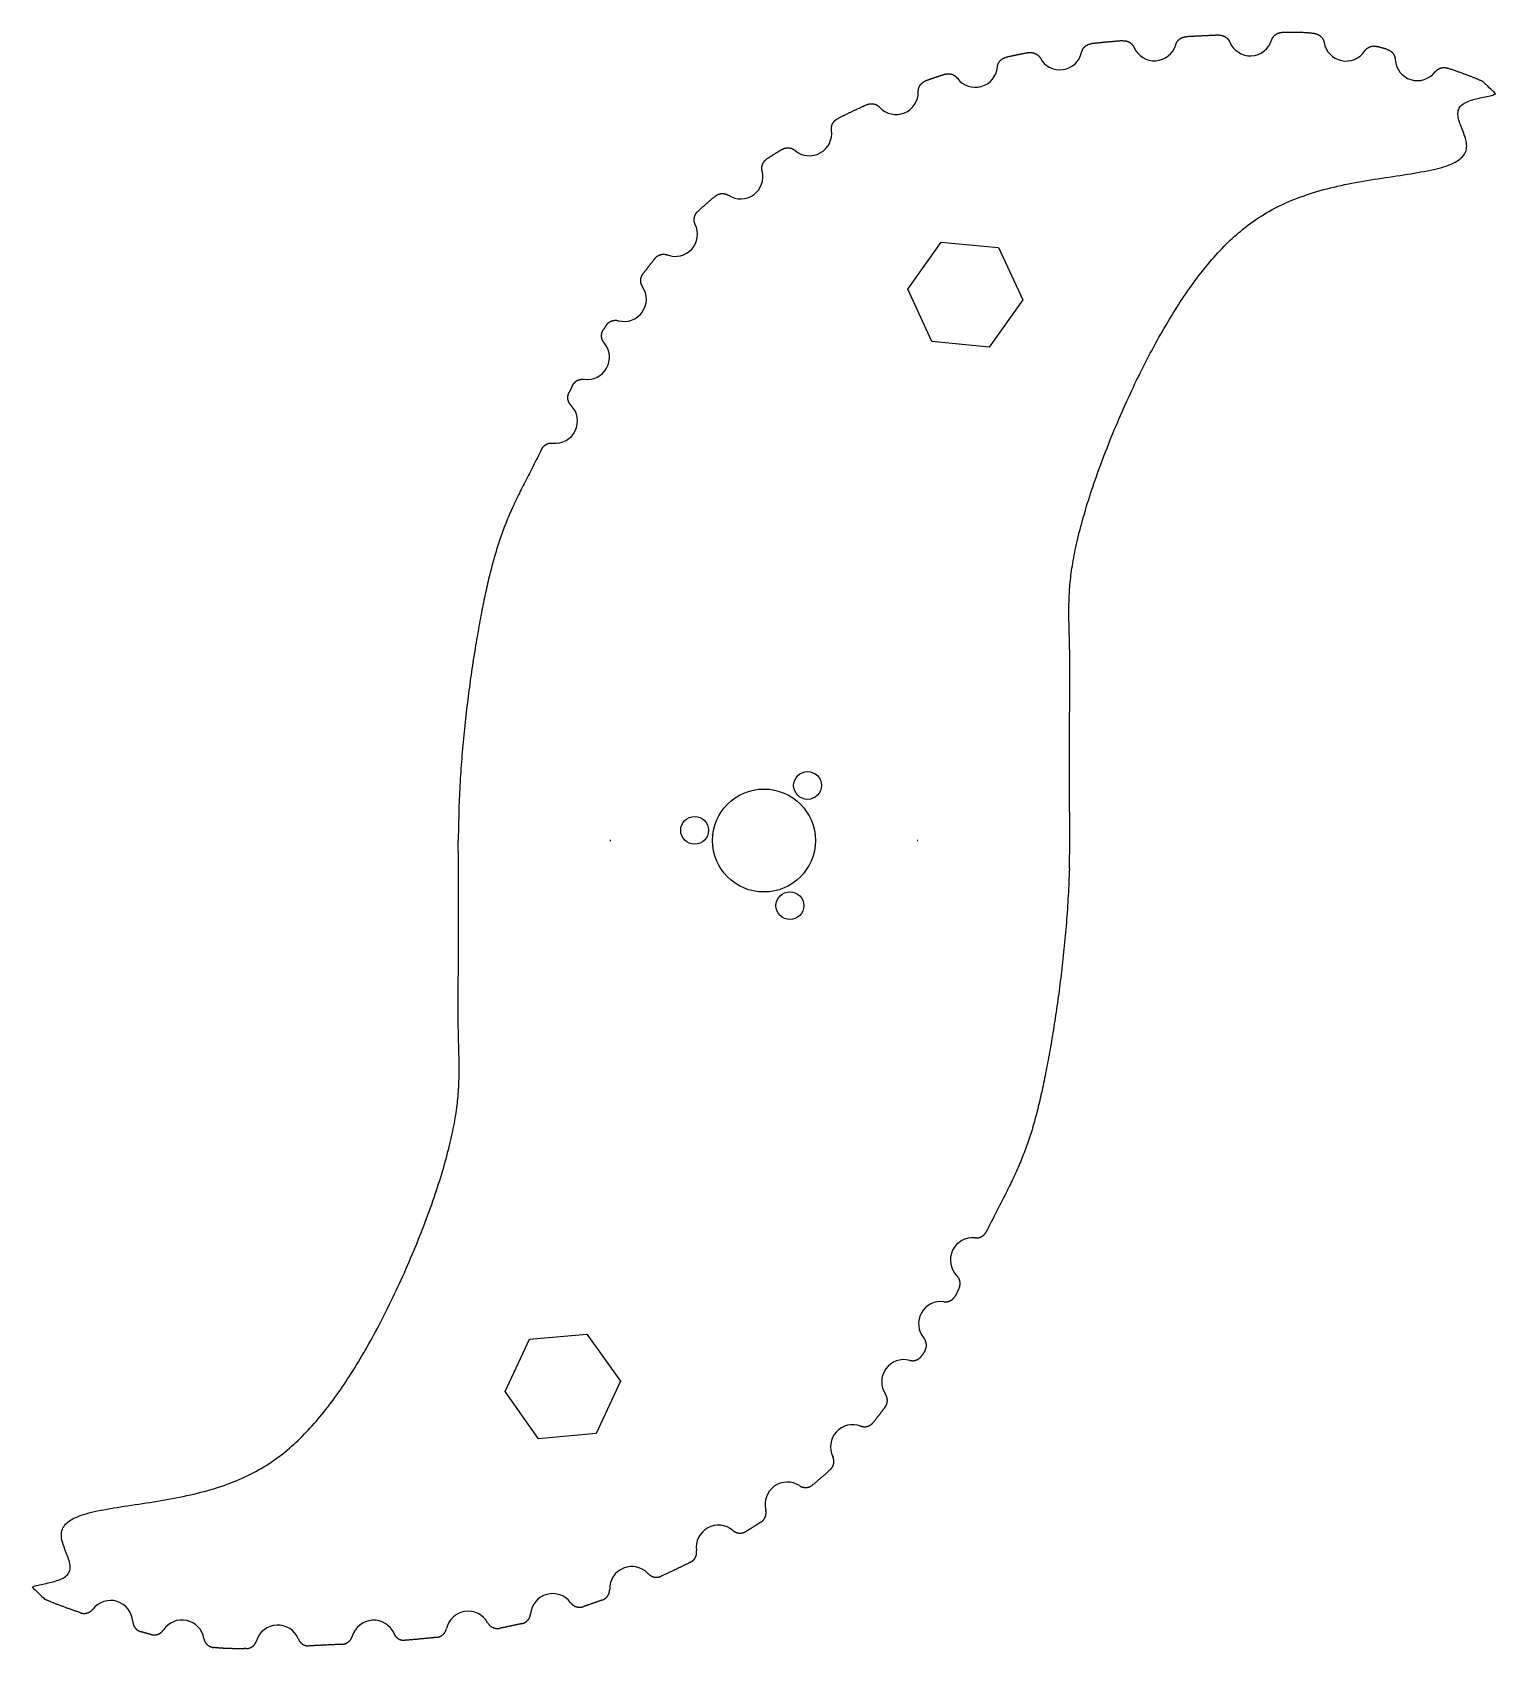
# Model space of a CAD drawing. Extents: x -19 to 113, y 17 to 162.
import ezdxf

# ---------------------------------------------------------------- set-up
doc = ezdxf.new("R2010")
doc.units = 0
doc.layers.get('0').update_dxf_attribs({"linetype": 'CONTINUOUS'})

msp = doc.modelspace()

# ---------------------------------------------------------------- linework, layer by layer
for p, q in [((19.52, 91.74), (19.48, 89.22)), ((74.45, 86.7), (74.48, 89.22))]:
    msp.add_line(p, q)
for points in [[(84.02, 160.79), (84.02, 160.81), (84.03, 160.83), (84.03, 160.84), (84.04, 160.86), (84.05, 160.88), (84.05, 160.89), (84.06, 160.91), (84.07, 160.92), (84.07, 160.94), (84.08, 160.95), (84.09, 160.97), (84.1, 160.98), (84.1, 161), (84.11, 161.01), (84.12, 161.03), (84.13, 161.04), (84.14, 161.06), (84.15, 161.07), (84.16, 161.09), (84.17, 161.1), (84.18, 161.11), (84.19, 161.13), (84.2, 161.14), (84.21, 161.15), (84.22, 161.17), (84.23, 161.18), (84.24, 161.19), (84.26, 161.21), (84.27, 161.22), (84.28, 161.23), (84.29, 161.24), (84.31, 161.25), (84.32, 161.27), (84.33, 161.28), (84.34, 161.29), (84.36, 161.3), (84.37, 161.31), (84.39, 161.32), (84.4, 161.33), (84.41, 161.34), (84.43, 161.35), (84.44, 161.36), (84.46, 161.37), (84.47, 161.38), (84.49, 161.38), (84.5, 161.39), (84.52, 161.4), (84.53, 161.41), (84.55, 161.42), (84.56, 161.42), (84.58, 161.43), (84.59, 161.44), (84.61, 161.44), (84.63, 161.45), (84.64, 161.46), (84.66, 161.46), (84.67, 161.47), (84.69, 161.47), (84.71, 161.48), (84.72, 161.48), (84.74, 161.49), (84.76, 161.49), (84.77, 161.49), (84.79, 161.5), (84.81, 161.5), (84.82, 161.5), (84.84, 161.5), (84.86, 161.51), (84.88, 161.51), (84.89, 161.51), (84.91, 161.51), (84.93, 161.51)], [(87.9, 161.66), (87.84, 161.66), (87.78, 161.66), (87.72, 161.65), (87.66, 161.65), (87.6, 161.65), (87.54, 161.64), (87.49, 161.64), (87.43, 161.64), (87.37, 161.63), (87.31, 161.63), (87.24, 161.63), (87.18, 161.63), (87.12, 161.62), (87.06, 161.62), (87, 161.62), (86.94, 161.61), (86.88, 161.61), (86.82, 161.61), (86.76, 161.61), (86.7, 161.6), (86.63, 161.6), (86.57, 161.6), (86.51, 161.59), (86.45, 161.59), (86.39, 161.59), (86.32, 161.58), (86.26, 161.58), (86.2, 161.58), (86.14, 161.57), (86.07, 161.57), (86.01, 161.57), (85.95, 161.57), (85.89, 161.56), (85.82, 161.56), (85.76, 161.56), (85.7, 161.55), (85.63, 161.55), (85.57, 161.55), (85.5, 161.54), (85.44, 161.54), (85.38, 161.54), (85.31, 161.53), (85.25, 161.53), (85.18, 161.53), (85.12, 161.52), (85.06, 161.52), (84.99, 161.52), (84.93, 161.51)], [(87.9, 161.66), (87.92, 161.66), (87.93, 161.66), (87.95, 161.66), (87.97, 161.66), (87.99, 161.66), (88, 161.66), (88.02, 161.66), (88.04, 161.66), (88.05, 161.66), (88.07, 161.65), (88.09, 161.65), (88.1, 161.65), (88.12, 161.65), (88.14, 161.64), (88.16, 161.64), (88.17, 161.64), (88.19, 161.63), (88.2, 161.63), (88.22, 161.62), (88.24, 161.62), (88.25, 161.61), (88.27, 161.61), (88.29, 161.6), (88.3, 161.6), (88.32, 161.59), (88.33, 161.58), (88.35, 161.58), (88.37, 161.57), (88.38, 161.56), (88.4, 161.56), (88.41, 161.55), (88.43, 161.54), (88.44, 161.53), (88.46, 161.52), (88.47, 161.51), (88.49, 161.51), (88.5, 161.5), (88.51, 161.49), (88.53, 161.48), (88.54, 161.47), (88.56, 161.46), (88.57, 161.45), (88.58, 161.44), (88.6, 161.42), (88.61, 161.41), (88.62, 161.4), (88.63, 161.39), (88.65, 161.38), (88.66, 161.37), (88.67, 161.35), (88.68, 161.34), (88.69, 161.33), (88.7, 161.32), (88.72, 161.3), (88.73, 161.29), (88.74, 161.28), (88.75, 161.26), (88.76, 161.25), (88.77, 161.24), (88.78, 161.22), (88.79, 161.21), (88.8, 161.19), (88.81, 161.18), (88.81, 161.16), (88.82, 161.15), (88.83, 161.13), (88.84, 161.12), (88.85, 161.1), (88.85, 161.09), (88.86, 161.07), (88.87, 161.06), (88.87, 161.04)], [(92.64, 161.2), (92.64, 161.22), (92.65, 161.24), (92.65, 161.25), (92.66, 161.27), (92.67, 161.28), (92.67, 161.3), (92.68, 161.32), (92.69, 161.33), (92.69, 161.35), (92.7, 161.36), (92.71, 161.38), (92.72, 161.39), (92.73, 161.41), (92.74, 161.42), (92.74, 161.44), (92.75, 161.45), (92.76, 161.47), (92.77, 161.48), (92.78, 161.49), (92.79, 161.51), (92.8, 161.52), (92.81, 161.54), (92.83, 161.55), (92.84, 161.56), (92.85, 161.58), (92.86, 161.59), (92.87, 161.6), (92.88, 161.61), (92.9, 161.63), (92.91, 161.64), (92.92, 161.65), (92.94, 161.66), (92.95, 161.67), (92.96, 161.68), (92.98, 161.69), (92.99, 161.7), (93, 161.71), (93.02, 161.72), (93.03, 161.73), (93.05, 161.74), (93.06, 161.75), (93.08, 161.76), (93.09, 161.77), (93.11, 161.78), (93.12, 161.79), (93.14, 161.8), (93.15, 161.8), (93.17, 161.81), (93.18, 161.82), (93.2, 161.83), (93.21, 161.83), (93.23, 161.84), (93.25, 161.84), (93.26, 161.85), (93.28, 161.86), (93.3, 161.86), (93.31, 161.87), (93.33, 161.87), (93.35, 161.88), (93.36, 161.88), (93.38, 161.88), (93.4, 161.89), (93.41, 161.89), (93.43, 161.89), (93.45, 161.9), (93.47, 161.9), (93.48, 161.9), (93.5, 161.9), (93.52, 161.9), (93.54, 161.9), (93.55, 161.9), (93.57, 161.91)], [(96.49, 161.81), (96.43, 161.81), (96.38, 161.82), (96.33, 161.82), (96.27, 161.83), (96.22, 161.83), (96.17, 161.84), (96.12, 161.84), (96.06, 161.85), (96.01, 161.85), (95.96, 161.86), (95.91, 161.86), (95.86, 161.86), (95.8, 161.87), (95.75, 161.87), (95.7, 161.87), (95.65, 161.88), (95.6, 161.88), (95.55, 161.88), (95.49, 161.89), (95.44, 161.89), (95.39, 161.89), (95.34, 161.89), (95.29, 161.89), (95.24, 161.9), (95.19, 161.9), (95.14, 161.9), (95.08, 161.9), (95.03, 161.9), (94.98, 161.9), (94.93, 161.91), (94.88, 161.91), (94.83, 161.91), (94.78, 161.91), (94.73, 161.91), (94.67, 161.91), (94.62, 161.91), (94.57, 161.91), (94.52, 161.91), (94.47, 161.91), (94.42, 161.91), (94.36, 161.91), (94.31, 161.91), (94.26, 161.91), (94.21, 161.91), (94.16, 161.91), (94.1, 161.91), (94.05, 161.91), (94, 161.91), (93.94, 161.91), (93.89, 161.91), (93.84, 161.91), (93.79, 161.91), (93.73, 161.91), (93.68, 161.91), (93.62, 161.91), (93.57, 161.91)], [(96.49, 161.81), (96.51, 161.81), (96.52, 161.8), (96.54, 161.8), (96.56, 161.8), (96.58, 161.8), (96.59, 161.79), (96.61, 161.79), (96.63, 161.78), (96.65, 161.78), (96.66, 161.77), (96.68, 161.77), (96.7, 161.76), (96.71, 161.76), (96.73, 161.75), (96.75, 161.74), (96.77, 161.74), (96.78, 161.73), (96.8, 161.72), (96.81, 161.72), (96.83, 161.71), (96.85, 161.7), (96.86, 161.69), (96.88, 161.68), (96.89, 161.67), (96.91, 161.66), (96.92, 161.66), (96.94, 161.65), (96.95, 161.64), (96.97, 161.62), (96.98, 161.61), (97, 161.6), (97.01, 161.59), (97.03, 161.58), (97.04, 161.57), (97.05, 161.56), (97.07, 161.55), (97.08, 161.53), (97.09, 161.52), (97.1, 161.51), (97.12, 161.49), (97.13, 161.48), (97.14, 161.47), (97.15, 161.45), (97.16, 161.44), (97.18, 161.43), (97.19, 161.41), (97.2, 161.4), (97.21, 161.38), (97.22, 161.37), (97.23, 161.35), (97.24, 161.34), (97.25, 161.32), (97.25, 161.31), (97.26, 161.29), (97.27, 161.27), (97.28, 161.26), (97.29, 161.24), (97.3, 161.23), (97.3, 161.21), (97.31, 161.19), (97.32, 161.18), (97.32, 161.16), (97.33, 161.14), (97.33, 161.13), (97.34, 161.11), (97.35, 161.09), (97.35, 161.07), (97.35, 161.06), (97.36, 161.04), (97.36, 161.02), (97.37, 161), (97.37, 160.99)], [(70.78, 160.08), (70.74, 160.07), (70.7, 160.06), (70.65, 160.06), (70.61, 160.05), (70.57, 160.04), (70.53, 160.03), (70.48, 160.02), (70.44, 160.02), (70.4, 160.01), (70.35, 160), (70.31, 159.99), (70.27, 159.98), (70.23, 159.97), (70.18, 159.96), (70.14, 159.96), (70.1, 159.95), (70.06, 159.94), (70.01, 159.93), (69.97, 159.92), (69.93, 159.91), (69.89, 159.91), (69.84, 159.9), (69.8, 159.89), (69.76, 159.88), (69.72, 159.87), (69.68, 159.86), (69.63, 159.85), (69.59, 159.84), (69.55, 159.84), (69.51, 159.83), (69.46, 159.82), (69.42, 159.81), (69.38, 159.8), (69.34, 159.79), (69.3, 159.78), (69.25, 159.77), (69.21, 159.76), (69.17, 159.75), (69.13, 159.75), (69.09, 159.74), (69.05, 159.73), (69, 159.72), (68.96, 159.71), (68.92, 159.7), (68.88, 159.69), (68.84, 159.68), (68.8, 159.67), (68.75, 159.66)], [(70.78, 160.08), (70.8, 160.08), (70.82, 160.09), (70.83, 160.09), (70.85, 160.09), (70.87, 160.09), (70.89, 160.09), (70.9, 160.1), (70.92, 160.1), (70.94, 160.1), (70.96, 160.1), (70.97, 160.1), (70.99, 160.1), (71.01, 160.1), (71.03, 160.1), (71.04, 160.1), (71.06, 160.09), (71.08, 160.09), (71.09, 160.09), (71.11, 160.09), (71.13, 160.08), (71.15, 160.08), (71.16, 160.08), (71.18, 160.07), (71.2, 160.07), (71.21, 160.07), (71.23, 160.06), (71.25, 160.06), (71.26, 160.05), (71.28, 160.05), (71.3, 160.04), (71.31, 160.04), (71.33, 160.03), (71.35, 160.02), (71.36, 160.02), (71.38, 160.01), (71.39, 160), (71.41, 159.99), (71.43, 159.99), (71.44, 159.98), (71.46, 159.97), (71.47, 159.96), (71.49, 159.95), (71.5, 159.94), (71.52, 159.93), (71.53, 159.92), (71.54, 159.91), (71.56, 159.9), (71.57, 159.89), (71.59, 159.88), (71.6, 159.87), (71.61, 159.86), (71.63, 159.85), (71.64, 159.84), (71.65, 159.83), (71.67, 159.81), (71.68, 159.8), (71.69, 159.79), (71.7, 159.78), (71.71, 159.76), (71.72, 159.75), (71.74, 159.74), (71.75, 159.72), (71.76, 159.71), (71.77, 159.7), (71.78, 159.68), (71.79, 159.67), (71.8, 159.65), (71.81, 159.64), (71.82, 159.62), (71.83, 159.61), (71.84, 159.59), (71.84, 159.58)], [(75.55, 160.11), (75.55, 160.13), (75.56, 160.15), (75.56, 160.16), (75.57, 160.18), (75.57, 160.2), (75.58, 160.21), (75.58, 160.23), (75.59, 160.25), (75.6, 160.26), (75.6, 160.28), (75.61, 160.29), (75.62, 160.31), (75.62, 160.33), (75.63, 160.34), (75.64, 160.36), (75.65, 160.37), (75.65, 160.39), (75.66, 160.4), (75.67, 160.42), (75.68, 160.43), (75.69, 160.45), (75.7, 160.46), (75.71, 160.48), (75.72, 160.49), (75.73, 160.5), (75.74, 160.52), (75.75, 160.53), (75.76, 160.54), (75.77, 160.56), (75.79, 160.57), (75.8, 160.58), (75.81, 160.59), (75.82, 160.61), (75.83, 160.62), (75.85, 160.63), (75.86, 160.64), (75.87, 160.65), (75.89, 160.67), (75.9, 160.68), (75.91, 160.69), (75.93, 160.7), (75.94, 160.71), (75.95, 160.72), (75.97, 160.73), (75.98, 160.74), (76, 160.75), (76.01, 160.76), (76.03, 160.76), (76.04, 160.77), (76.06, 160.78), (76.07, 160.79), (76.09, 160.8), (76.1, 160.8), (76.12, 160.81), (76.14, 160.82), (76.15, 160.83), (76.17, 160.83), (76.18, 160.84), (76.2, 160.84), (76.22, 160.85), (76.23, 160.85), (76.25, 160.86), (76.27, 160.86), (76.28, 160.87), (76.3, 160.87), (76.32, 160.88), (76.33, 160.88), (76.35, 160.88), (76.37, 160.89), (76.39, 160.89), (76.4, 160.89), (76.42, 160.89)], [(79.27, 161.15), (79.21, 161.15), (79.15, 161.15), (79.09, 161.14), (79.03, 161.14), (78.97, 161.13), (78.91, 161.13), (78.85, 161.12), (78.79, 161.12), (78.73, 161.11), (78.67, 161.11), (78.61, 161.1), (78.55, 161.1), (78.49, 161.09), (78.43, 161.09), (78.37, 161.08), (78.31, 161.07), (78.25, 161.07), (78.19, 161.06), (78.13, 161.06), (78.07, 161.05), (78.01, 161.05), (77.95, 161.04), (77.89, 161.04), (77.83, 161.03), (77.77, 161.03), (77.71, 161.02), (77.65, 161.02), (77.6, 161.01), (77.54, 161), (77.48, 161), (77.42, 160.99), (77.36, 160.99), (77.3, 160.98), (77.24, 160.98), (77.18, 160.97), (77.12, 160.96), (77.06, 160.96), (77.01, 160.95), (76.95, 160.95), (76.89, 160.94), (76.83, 160.93), (76.77, 160.93), (76.71, 160.92), (76.65, 160.92), (76.6, 160.91), (76.54, 160.9), (76.48, 160.9), (76.42, 160.89)], [(79.27, 161.15), (79.29, 161.16), (79.3, 161.16), (79.32, 161.16), (79.34, 161.16), (79.35, 161.16), (79.37, 161.16), (79.39, 161.16), (79.41, 161.16), (79.42, 161.16), (79.44, 161.15), (79.46, 161.15), (79.47, 161.15), (79.49, 161.15), (79.51, 161.15), (79.52, 161.14), (79.54, 161.14), (79.56, 161.14), (79.58, 161.13), (79.59, 161.13), (79.61, 161.12), (79.63, 161.12), (79.64, 161.11), (79.66, 161.11), (79.67, 161.1), (79.69, 161.1), (79.71, 161.09), (79.72, 161.08), (79.74, 161.08), (79.75, 161.07), (79.77, 161.06), (79.79, 161.06), (79.8, 161.05), (79.82, 161.04), (79.83, 161.03), (79.85, 161.02), (79.86, 161.02), (79.88, 161.01), (79.89, 161), (79.91, 160.99), (79.92, 160.98), (79.93, 160.97), (79.95, 160.96), (79.96, 160.95), (79.97, 160.94), (79.99, 160.93), (80, 160.91), (80.01, 160.9), (80.03, 160.89), (80.04, 160.88), (80.05, 160.87), (80.06, 160.86), (80.08, 160.84), (80.09, 160.83), (80.1, 160.82), (80.11, 160.8), (80.12, 160.79), (80.13, 160.78), (80.14, 160.76), (80.15, 160.75), (80.16, 160.74), (80.17, 160.72), (80.18, 160.71), (80.19, 160.69), (80.2, 160.68), (80.21, 160.66), (80.22, 160.65), (80.23, 160.63), (80.23, 160.62), (80.24, 160.6), (80.25, 160.59), (80.26, 160.57), (80.26, 160.56)], [(101.01, 160.23), (101.02, 160.24), (101.03, 160.26), (101.04, 160.27), (101.05, 160.28), (101.06, 160.3), (101.07, 160.31), (101.08, 160.32), (101.09, 160.34), (101.1, 160.35), (101.12, 160.36), (101.13, 160.38), (101.14, 160.39), (101.15, 160.4), (101.17, 160.41), (101.18, 160.42), (101.19, 160.44), (101.21, 160.45), (101.22, 160.46), (101.23, 160.47), (101.25, 160.48), (101.26, 160.49), (101.27, 160.5), (101.29, 160.51), (101.3, 160.52), (101.32, 160.53), (101.33, 160.54), (101.35, 160.55), (101.36, 160.55), (101.38, 160.56), (101.39, 160.57), (101.41, 160.58), (101.43, 160.59), (101.44, 160.59), (101.46, 160.6), (101.47, 160.61), (101.49, 160.61), (101.51, 160.62), (101.52, 160.62), (101.54, 160.63), (101.56, 160.63), (101.57, 160.64), (101.59, 160.64), (101.61, 160.65), (101.62, 160.65), (101.64, 160.66), (101.66, 160.66), (101.67, 160.66), (101.69, 160.66), (101.71, 160.67), (101.73, 160.67), (101.74, 160.67), (101.76, 160.67), (101.78, 160.67), (101.8, 160.68), (101.81, 160.68), (101.83, 160.68), (101.85, 160.68), (101.86, 160.68), (101.88, 160.68), (101.9, 160.67), (101.92, 160.67), (101.93, 160.67), (101.95, 160.67), (101.97, 160.67), (101.99, 160.67), (102, 160.66), (102.02, 160.66), (102.04, 160.66), (102.05, 160.65), (102.07, 160.65), (102.09, 160.65), (102.11, 160.64)], [(103.04, 160.38), (103.01, 160.39), (102.99, 160.4), (102.97, 160.4), (102.94, 160.41), (102.92, 160.42), (102.9, 160.42), (102.87, 160.43), (102.85, 160.44), (102.82, 160.44), (102.8, 160.45), (102.78, 160.46), (102.75, 160.46), (102.73, 160.47), (102.71, 160.48), (102.68, 160.48), (102.66, 160.49), (102.64, 160.5), (102.61, 160.5), (102.59, 160.51), (102.57, 160.51), (102.54, 160.52), (102.52, 160.53), (102.5, 160.53), (102.47, 160.54), (102.45, 160.55), (102.43, 160.55), (102.4, 160.56), (102.38, 160.57), (102.36, 160.57), (102.33, 160.58), (102.31, 160.59), (102.29, 160.59), (102.27, 160.6), (102.24, 160.6), (102.22, 160.61), (102.2, 160.62), (102.17, 160.62), (102.15, 160.63), (102.13, 160.64), (102.11, 160.64)], [(103.04, 160.38), (103.05, 160.38), (103.07, 160.37), (103.09, 160.37), (103.1, 160.36), (103.12, 160.36), (103.14, 160.35), (103.15, 160.34), (103.17, 160.34), (103.18, 160.33), (103.2, 160.32), (103.22, 160.31), (103.23, 160.31), (103.25, 160.3), (103.26, 160.29), (103.28, 160.28), (103.29, 160.27), (103.3, 160.26), (103.32, 160.25), (103.33, 160.24), (103.35, 160.23), (103.36, 160.22), (103.38, 160.21), (103.39, 160.2), (103.4, 160.19), (103.42, 160.18), (103.43, 160.17), (103.44, 160.16), (103.45, 160.15), (103.47, 160.13), (103.48, 160.12), (103.49, 160.11), (103.5, 160.1), (103.51, 160.08), (103.53, 160.07), (103.54, 160.06), (103.55, 160.04), (103.56, 160.03), (103.57, 160.02), (103.58, 160), (103.59, 159.99), (103.6, 159.97), (103.61, 159.96), (103.62, 159.94), (103.63, 159.93), (103.63, 159.91), (103.64, 159.9), (103.65, 159.88), (103.66, 159.87), (103.67, 159.85), (103.67, 159.84), (103.68, 159.82), (103.69, 159.81), (103.69, 159.79), (103.7, 159.77), (103.71, 159.76), (103.71, 159.74), (103.72, 159.73), (103.72, 159.71), (103.73, 159.69), (103.73, 159.68), (103.74, 159.66), (103.74, 159.64), (103.74, 159.62), (103.75, 159.61), (103.75, 159.59), (103.75, 159.57), (103.76, 159.56), (103.76, 159.54), (103.76, 159.52), (103.76, 159.51), (103.76, 159.49), (103.76, 159.47)], [(67.98, 158.78), (67.98, 158.8), (67.98, 158.82), (67.98, 158.83), (67.99, 158.85), (67.99, 158.87), (67.99, 158.88), (68, 158.9), (68, 158.92), (68, 158.93), (68.01, 158.95), (68.01, 158.97), (68.02, 158.99), (68.02, 159), (68.03, 159.02), (68.04, 159.03), (68.04, 159.05), (68.05, 159.07), (68.06, 159.08), (68.06, 159.1), (68.07, 159.11), (68.08, 159.13), (68.09, 159.15), (68.09, 159.16), (68.1, 159.18), (68.11, 159.19), (68.12, 159.21), (68.13, 159.22), (68.14, 159.24), (68.15, 159.25), (68.16, 159.27), (68.17, 159.28), (68.18, 159.29), (68.19, 159.31), (68.2, 159.32), (68.21, 159.33), (68.22, 159.35), (68.23, 159.36), (68.25, 159.37), (68.26, 159.39), (68.27, 159.4), (68.28, 159.41), (68.3, 159.42), (68.31, 159.43), (68.32, 159.45), (68.33, 159.46), (68.35, 159.47), (68.36, 159.48), (68.38, 159.49), (68.39, 159.5), (68.4, 159.51), (68.42, 159.52), (68.43, 159.53), (68.45, 159.54), (68.46, 159.55), (68.48, 159.56), (68.49, 159.56), (68.51, 159.57), (68.52, 159.58), (68.54, 159.59), (68.56, 159.6), (68.57, 159.6), (68.59, 159.61), (68.6, 159.62), (68.62, 159.62), (68.64, 159.63), (68.65, 159.63), (68.67, 159.64), (68.69, 159.64), (68.7, 159.65), (68.72, 159.65), (68.74, 159.66), (68.75, 159.66)], [(107.35, 158.36), (107.36, 158.37), (107.37, 158.38), (107.38, 158.4), (107.39, 158.41), (107.4, 158.42), (107.42, 158.43), (107.43, 158.45), (107.44, 158.46), (107.45, 158.47), (107.47, 158.48), (107.48, 158.49), (107.49, 158.51), (107.5, 158.52), (107.52, 158.53), (107.53, 158.54), (107.55, 158.55), (107.56, 158.56), (107.57, 158.57), (107.59, 158.58), (107.6, 158.59), (107.62, 158.6), (107.63, 158.61), (107.65, 158.61), (107.66, 158.62), (107.68, 158.63), (107.69, 158.64), (107.71, 158.65), (107.72, 158.65), (107.74, 158.66), (107.75, 158.67), (107.77, 158.67), (107.79, 158.68), (107.8, 158.69), (107.82, 158.69), (107.84, 158.7), (107.85, 158.7), (107.87, 158.71), (107.89, 158.71), (107.9, 158.72), (107.92, 158.72), (107.94, 158.73), (107.95, 158.73), (107.97, 158.73), (107.99, 158.73), (108, 158.74), (108.02, 158.74), (108.04, 158.74), (108.06, 158.74), (108.07, 158.74), (108.09, 158.75), (108.11, 158.75), (108.13, 158.75), (108.14, 158.75), (108.16, 158.75), (108.18, 158.75), (108.19, 158.75), (108.21, 158.74), (108.23, 158.74), (108.25, 158.74), (108.26, 158.74), (108.28, 158.74), (108.3, 158.73), (108.31, 158.73), (108.33, 158.73), (108.35, 158.73), (108.37, 158.72), (108.38, 158.72), (108.4, 158.71), (108.42, 158.71), (108.43, 158.7), (108.45, 158.7), (108.47, 158.69)], [(111.66, 157.48), (111.61, 157.5), (111.56, 157.53), (111.51, 157.55), (111.46, 157.57), (111.4, 157.59), (111.35, 157.62), (111.29, 157.64), (111.24, 157.66), (111.18, 157.69), (111.12, 157.71), (111.07, 157.74), (111.01, 157.76), (110.95, 157.78), (110.89, 157.81), (110.83, 157.83), (110.76, 157.86), (110.7, 157.88), (110.64, 157.91), (110.57, 157.93), (110.51, 157.96), (110.44, 157.98), (110.38, 158.01), (110.31, 158.03), (110.24, 158.06), (110.18, 158.08), (110.11, 158.11), (110.04, 158.13), (109.97, 158.16), (109.9, 158.19), (109.83, 158.21), (109.76, 158.24), (109.68, 158.26), (109.61, 158.29), (109.54, 158.32), (109.46, 158.34), (109.39, 158.37), (109.32, 158.4), (109.24, 158.42), (109.17, 158.45), (109.09, 158.48), (109.01, 158.5), (108.94, 158.53), (108.86, 158.56), (108.78, 158.58), (108.7, 158.61), (108.62, 158.64), (108.55, 158.67), (108.47, 158.69)], [(60.86, 156.58), (60.86, 156.59), (60.86, 156.61), (60.86, 156.63), (60.86, 156.65), (60.86, 156.66), (60.86, 156.68), (60.86, 156.7), (60.87, 156.71), (60.87, 156.73), (60.87, 156.75), (60.87, 156.77), (60.88, 156.78), (60.88, 156.8), (60.88, 156.82), (60.89, 156.83), (60.89, 156.85), (60.9, 156.87), (60.9, 156.88), (60.91, 156.9), (60.91, 156.92), (60.92, 156.93), (60.92, 156.95), (60.93, 156.97), (60.94, 156.98), (60.94, 157), (60.95, 157.01), (60.96, 157.03), (60.96, 157.05), (60.97, 157.06), (60.98, 157.08), (60.99, 157.09), (61, 157.11), (61.01, 157.12), (61.02, 157.14), (61.03, 157.15), (61.03, 157.17), (61.04, 157.18), (61.05, 157.19), (61.07, 157.21), (61.08, 157.22), (61.09, 157.24), (61.1, 157.25), (61.11, 157.26), (61.12, 157.27), (61.13, 157.29), (61.14, 157.3), (61.16, 157.31), (61.17, 157.32), (61.18, 157.34), (61.2, 157.35), (61.21, 157.36), (61.22, 157.37), (61.23, 157.38), (61.25, 157.39), (61.26, 157.4), (61.28, 157.41), (61.29, 157.42), (61.31, 157.43), (61.32, 157.44), (61.33, 157.45), (61.35, 157.46), (61.36, 157.47), (61.38, 157.48), (61.39, 157.49), (61.41, 157.49), (61.43, 157.5), (61.44, 157.51), (61.46, 157.52), (61.47, 157.52), (61.49, 157.53), (61.51, 157.54), (61.52, 157.54)], [(63.26, 158.14), (63.22, 158.13), (63.19, 158.12), (63.15, 158.1), (63.11, 158.09), (63.08, 158.08), (63.04, 158.07), (63.01, 158.06), (62.97, 158.04), (62.93, 158.03), (62.9, 158.02), (62.86, 158.01), (62.83, 158), (62.79, 157.98), (62.75, 157.97), (62.72, 157.96), (62.68, 157.95), (62.65, 157.93), (62.61, 157.92), (62.57, 157.91), (62.54, 157.9), (62.5, 157.89), (62.46, 157.87), (62.43, 157.86), (62.39, 157.85), (62.36, 157.84), (62.32, 157.82), (62.28, 157.81), (62.25, 157.8), (62.21, 157.79), (62.18, 157.77), (62.14, 157.76), (62.1, 157.75), (62.07, 157.74), (62.03, 157.72), (61.99, 157.71), (61.96, 157.7), (61.92, 157.68), (61.89, 157.67), (61.85, 157.66), (61.81, 157.65), (61.78, 157.63), (61.74, 157.62), (61.7, 157.61), (61.67, 157.59), (61.63, 157.58), (61.59, 157.57), (61.56, 157.56), (61.52, 157.54)], [(63.26, 158.14), (63.27, 158.14), (63.29, 158.15), (63.31, 158.15), (63.33, 158.16), (63.34, 158.16), (63.36, 158.17), (63.38, 158.17), (63.39, 158.17), (63.41, 158.18), (63.43, 158.18), (63.44, 158.18), (63.46, 158.18), (63.48, 158.19), (63.5, 158.19), (63.51, 158.19), (63.53, 158.19), (63.55, 158.19), (63.57, 158.19), (63.58, 158.19), (63.6, 158.19), (63.62, 158.19), (63.64, 158.19), (63.65, 158.19), (63.67, 158.18), (63.69, 158.18), (63.71, 158.18), (63.72, 158.18), (63.74, 158.17), (63.76, 158.17), (63.77, 158.17), (63.79, 158.16), (63.81, 158.16), (63.82, 158.16), (63.84, 158.15), (63.86, 158.15), (63.87, 158.14), (63.89, 158.14), (63.91, 158.13), (63.92, 158.12), (63.94, 158.12), (63.96, 158.11), (63.97, 158.11), (63.99, 158.1), (64, 158.09), (64.02, 158.08), (64.03, 158.07), (64.05, 158.07), (64.07, 158.06), (64.08, 158.05), (64.1, 158.04), (64.11, 158.03), (64.12, 158.02), (64.14, 158.01), (64.15, 158), (64.17, 157.99), (64.18, 157.98), (64.2, 157.97), (64.21, 157.96), (64.22, 157.95), (64.24, 157.94), (64.25, 157.92), (64.26, 157.91), (64.27, 157.9), (64.29, 157.89), (64.3, 157.88), (64.31, 157.86), (64.32, 157.85), (64.33, 157.84), (64.34, 157.82), (64.35, 157.81), (64.37, 157.8), (64.38, 157.78)], [(74.48, 89.22), (74.48, 89.5), (74.48, 89.78), (74.48, 90.06), (74.48, 90.34), (74.48, 90.61), (74.48, 90.88), (74.48, 91.15), (74.48, 91.41), (74.48, 91.68), (74.47, 91.94), (74.47, 92.2), (74.47, 92.46), (74.47, 92.72), (74.47, 92.97), (74.47, 93.22), (74.47, 93.47), (74.46, 93.72), (74.46, 93.97), (74.46, 94.22), (74.46, 94.46), (74.46, 94.71), (74.46, 94.95), (74.46, 95.19), (74.46, 95.43), (74.46, 95.67), (74.45, 95.9), (74.45, 96.14), (74.45, 96.37), (74.45, 96.6), (74.45, 96.84), (74.45, 97.07), (74.45, 97.3), (74.45, 97.53), (74.45, 97.76), (74.45, 97.99), (74.46, 98.21), (74.46, 98.44), (74.46, 98.66), (74.46, 98.89), (74.46, 99.11), (74.46, 99.34), (74.46, 99.56), (74.46, 99.78), (74.47, 100.01), (74.47, 100.23), (74.47, 100.45), (74.47, 100.67), (74.48, 100.89), (74.48, 101.11), (74.48, 101.32), (74.48, 101.54), (74.48, 101.76), (74.49, 101.97), (74.49, 102.19), (74.49, 102.4), (74.49, 102.62), (74.49, 102.83), (74.49, 103.04), (74.5, 103.25), (74.5, 103.46), (74.5, 103.67), (74.5, 103.87), (74.5, 104.08), (74.5, 104.28), (74.5, 104.49), (74.5, 104.69), (74.5, 104.89), (74.49, 105.09), (74.49, 105.29), (74.49, 105.48), (74.49, 105.68), (74.48, 105.87), (74.48, 106.07), (74.48, 106.26), (74.47, 106.45), (74.47, 106.64), (74.47, 106.83), (74.46, 107.01), (74.46, 107.2), (74.45, 107.38), (74.45, 107.57), (74.44, 107.75), (74.44, 107.93), (74.43, 108.11), (74.43, 108.3), (74.42, 108.48), (74.42, 108.66), (74.42, 108.84), (74.41, 109.02), (74.41, 109.2), (74.41, 109.38), (74.41, 109.56), (74.41, 109.74), (74.41, 109.92), (74.41, 110.1), (74.41, 110.29), (74.41, 110.47), (74.42, 110.66), (74.42, 110.85), (74.43, 111.03), (74.44, 111.23), (74.45, 111.42), (74.46, 111.61), (74.47, 111.81), (74.49, 112.01), (74.5, 112.21), (74.52, 112.42), (74.54, 112.63), (74.57, 112.84), (74.59, 113.05), (74.62, 113.27), (74.65, 113.49), (74.68, 113.71), (74.72, 113.94), (74.76, 114.17), (74.8, 114.4), (74.84, 114.64), (74.88, 114.88), (74.93, 115.12), (74.98, 115.37), (75.03, 115.62), (75.09, 115.87), (75.15, 116.13), (75.21, 116.39), (75.27, 116.66), (75.34, 116.93), (75.41, 117.2), (75.48, 117.47), (75.56, 117.75), (75.64, 118.03), (75.72, 118.32), (75.8, 118.61), (75.89, 118.9), (75.97, 119.19), (76.06, 119.49), (76.16, 119.79), (76.25, 120.09), (76.35, 120.4), (76.45, 120.7), (76.56, 121.01), (76.66, 121.32), (76.77, 121.64), (76.88, 121.95), (76.99, 122.27), (77.11, 122.59), (77.22, 122.9), (77.34, 123.23), (77.46, 123.55), (77.59, 123.87), (77.71, 124.19), (77.84, 124.52), (77.96, 124.84), (78.09, 125.17), (78.22, 125.49), (78.36, 125.82), (78.49, 126.15), (78.63, 126.47), (78.77, 126.8), (78.9, 127.12), (79.04, 127.45), (79.19, 127.77), (79.33, 128.09), (79.47, 128.41), (79.62, 128.74), (79.76, 129.05), (79.91, 129.37), (80.06, 129.69), (80.21, 130), (80.35, 130.32), (80.5, 130.63), (80.66, 130.94), (80.81, 131.25), (80.96, 131.55), (81.11, 131.86), (81.27, 132.16), (81.42, 132.46), (81.58, 132.75), (81.73, 133.05), (81.89, 133.34), (82.04, 133.63), (82.2, 133.92), (82.36, 134.2), (82.51, 134.48), (82.67, 134.76), (82.83, 135.04), (82.99, 135.31), (83.15, 135.58), (83.31, 135.85), (83.47, 136.12), (83.63, 136.38), (83.79, 136.64), (83.95, 136.9), (84.11, 137.15), (84.27, 137.41), (84.43, 137.66), (84.59, 137.9), (84.76, 138.15), (84.92, 138.39), (85.08, 138.62), (85.25, 138.86), (85.41, 139.09), (85.58, 139.32), (85.74, 139.55), (85.91, 139.77), (86.08, 140), (86.25, 140.21), (86.42, 140.43), (86.59, 140.64), (86.76, 140.86), (86.93, 141.06), (87.1, 141.27), (87.27, 141.47), (87.45, 141.67), (87.63, 141.87), (87.8, 142.07), (87.98, 142.26), (88.16, 142.45), (88.34, 142.64), (88.53, 142.82), (88.71, 143), (88.9, 143.18), (89.09, 143.36), (89.28, 143.54), (89.47, 143.71), (89.67, 143.88), (89.86, 144.04), (90.06, 144.21), (90.27, 144.37), (90.47, 144.53), (90.68, 144.68), (90.89, 144.84), (91.1, 144.99), (91.32, 145.14), (91.54, 145.28), (91.76, 145.42), (91.99, 145.56), (92.22, 145.7), (92.45, 145.84), (92.69, 145.97), (92.93, 146.1), (93.18, 146.22), (93.42, 146.34), (93.68, 146.46), (93.93, 146.58), (94.19, 146.7), (94.46, 146.81), (94.73, 146.92), (95, 147.02), (95.28, 147.12), (95.56, 147.22), (95.84, 147.32), (96.13, 147.42), (96.42, 147.51), (96.72, 147.6), (97.02, 147.68), (97.32, 147.77), (97.63, 147.85), (97.94, 147.93), (98.26, 148), (98.58, 148.08), (98.9, 148.15), (99.22, 148.22), (99.55, 148.28), (99.87, 148.35), (100.2, 148.41), (100.54, 148.47), (100.87, 148.53), (101.21, 148.59), (101.54, 148.64), (101.88, 148.7), (102.21, 148.75), (102.55, 148.8), (102.89, 148.85), (103.22, 148.9), (103.55, 148.95), (103.88, 149), (104.21, 149.05), (104.53, 149.1), (104.85, 149.15), (105.17, 149.2), (105.48, 149.25), (105.78, 149.3), (106.08, 149.36), (106.38, 149.41), (106.66, 149.47), (106.94, 149.52), (107.2, 149.58), (107.46, 149.64), (107.71, 149.71), (107.95, 149.77), (108.18, 149.84), (108.4, 149.92), (108.61, 149.99), (108.8, 150.07), (108.98, 150.15), (109.15, 150.24), (109.31, 150.33), (109.45, 150.42), (109.59, 150.52), (109.7, 150.62), (109.81, 150.72), (109.9, 150.83), (109.98, 150.94), (110.04, 151.06), (110.1, 151.18), (110.14, 151.3), (110.16, 151.43), (110.18, 151.56), (110.19, 151.69), (110.18, 151.83), (110.17, 151.96), (110.14, 152.11), (110.11, 152.25), (110.07, 152.39), (110.03, 152.54), (109.97, 152.69), (109.92, 152.84), (109.86, 152.99), (109.8, 153.14), (109.75, 153.28), (109.69, 153.43), (109.63, 153.58), (109.58, 153.72), (109.53, 153.86), (109.49, 154), (109.45, 154.14), (109.43, 154.27), (109.41, 154.4), (109.4, 154.53), (109.4, 154.65), (109.41, 154.76), (109.43, 154.87), (109.47, 154.98), (109.51, 155.08), (109.57, 155.17), (109.64, 155.26), (109.73, 155.35), (109.82, 155.43), (109.92, 155.5), (110.04, 155.57), (110.17, 155.63), (110.3, 155.69), (110.44, 155.75), (110.59, 155.8), (110.74, 155.85), (110.9, 155.89), (111.06, 155.93), (111.22, 155.97), (111.39, 156.01), (111.55, 156.04), (111.71, 156.07), (111.86, 156.11), (112.01, 156.14), (112.15, 156.17), (112.29, 156.2), (112.41, 156.24), (112.53, 156.27), (112.63, 156.31), (112.72, 156.34), (112.8, 156.38)], [(53.05, 153.1), (53.05, 153.11), (53.05, 153.13), (53.05, 153.15), (53.04, 153.17), (53.04, 153.18), (53.04, 153.2), (53.04, 153.22), (53.04, 153.24), (53.04, 153.25), (53.04, 153.27), (53.04, 153.29), (53.04, 153.31), (53.04, 153.32), (53.05, 153.34), (53.05, 153.36), (53.05, 153.37), (53.05, 153.39), (53.06, 153.41), (53.06, 153.43), (53.06, 153.44), (53.07, 153.46), (53.07, 153.48), (53.07, 153.49), (53.08, 153.51), (53.08, 153.53), (53.09, 153.54), (53.09, 153.56), (53.1, 153.58), (53.1, 153.59), (53.11, 153.61), (53.12, 153.63), (53.12, 153.64), (53.13, 153.66), (53.14, 153.67), (53.15, 153.69), (53.15, 153.7), (53.16, 153.72), (53.17, 153.73), (53.18, 153.75), (53.19, 153.76), (53.2, 153.78), (53.21, 153.79), (53.22, 153.81), (53.23, 153.82), (53.24, 153.84), (53.25, 153.85), (53.26, 153.86), (53.27, 153.88), (53.28, 153.89), (53.29, 153.9), (53.3, 153.92), (53.31, 153.93), (53.33, 153.94), (53.34, 153.95), (53.35, 153.97), (53.36, 153.98), (53.38, 153.99), (53.39, 154), (53.4, 154.01), (53.42, 154.02), (53.43, 154.03), (53.44, 154.04), (53.46, 154.06), (53.47, 154.07), (53.49, 154.07), (53.5, 154.08), (53.52, 154.09), (53.53, 154.1), (53.55, 154.11), (53.56, 154.12), (53.58, 154.13), (53.59, 154.14)], [(56.24, 155.4), (56.19, 155.38), (56.13, 155.35), (56.08, 155.33), (56.02, 155.3), (55.97, 155.28), (55.92, 155.25), (55.86, 155.23), (55.81, 155.2), (55.75, 155.18), (55.7, 155.15), (55.64, 155.13), (55.59, 155.1), (55.53, 155.07), (55.48, 155.05), (55.42, 155.02), (55.37, 155), (55.31, 154.97), (55.26, 154.95), (55.2, 154.92), (55.14, 154.89), (55.09, 154.87), (55.03, 154.84), (54.98, 154.81), (54.92, 154.79), (54.87, 154.76), (54.81, 154.74), (54.76, 154.71), (54.7, 154.68), (54.65, 154.66), (54.59, 154.63), (54.54, 154.6), (54.48, 154.58), (54.43, 154.55), (54.37, 154.52), (54.31, 154.49), (54.26, 154.47), (54.2, 154.44), (54.15, 154.41), (54.09, 154.39), (54.04, 154.36), (53.98, 154.33), (53.93, 154.3), (53.87, 154.28), (53.81, 154.25), (53.76, 154.22), (53.7, 154.19), (53.65, 154.16), (53.59, 154.14)], [(56.24, 155.4), (56.26, 155.41), (56.28, 155.42), (56.29, 155.42), (56.31, 155.43), (56.32, 155.43), (56.34, 155.44), (56.36, 155.45), (56.37, 155.45), (56.39, 155.45), (56.41, 155.46), (56.42, 155.46), (56.44, 155.47), (56.46, 155.47), (56.47, 155.47), (56.49, 155.48), (56.51, 155.48), (56.53, 155.48), (56.54, 155.48), (56.56, 155.49), (56.58, 155.49), (56.6, 155.49), (56.61, 155.49), (56.63, 155.49), (56.65, 155.49), (56.67, 155.49), (56.68, 155.49), (56.7, 155.49), (56.72, 155.49), (56.73, 155.49), (56.75, 155.49), (56.77, 155.48), (56.79, 155.48), (56.8, 155.48), (56.82, 155.48), (56.84, 155.47), (56.85, 155.47), (56.87, 155.47), (56.89, 155.46), (56.91, 155.46), (56.92, 155.45), (56.94, 155.45), (56.96, 155.45), (56.97, 155.44), (56.99, 155.43), (57, 155.43), (57.02, 155.42), (57.04, 155.42), (57.05, 155.41), (57.07, 155.4), (57.08, 155.39), (57.1, 155.39), (57.12, 155.38), (57.13, 155.37), (57.15, 155.36), (57.16, 155.35), (57.18, 155.34), (57.19, 155.34), (57.21, 155.33), (57.22, 155.32), (57.23, 155.31), (57.25, 155.3), (57.26, 155.29), (57.28, 155.28), (57.29, 155.26), (57.3, 155.25), (57.32, 155.24), (57.33, 155.23), (57.34, 155.22), (57.35, 155.21), (57.37, 155.19), (57.38, 155.18), (57.39, 155.17)], [(48.61, 151.38), (48.57, 151.35), (48.54, 151.33), (48.51, 151.31), (48.47, 151.29), (48.44, 151.27), (48.4, 151.25), (48.37, 151.23), (48.33, 151.21), (48.3, 151.19), (48.27, 151.17), (48.23, 151.14), (48.2, 151.12), (48.16, 151.1), (48.13, 151.08), (48.09, 151.06), (48.06, 151.04), (48.03, 151.02), (47.99, 151), (47.96, 150.97), (47.92, 150.95), (47.89, 150.93), (47.86, 150.91), (47.82, 150.89), (47.79, 150.87), (47.76, 150.85), (47.72, 150.83), (47.69, 150.8), (47.65, 150.78), (47.62, 150.76), (47.59, 150.74), (47.55, 150.72), (47.52, 150.7), (47.49, 150.68), (47.45, 150.65), (47.42, 150.63), (47.38, 150.61), (47.35, 150.59), (47.32, 150.57), (47.28, 150.55), (47.25, 150.53)], [(48.61, 151.38), (48.62, 151.38), (48.64, 151.39), (48.65, 151.4), (48.67, 151.41), (48.69, 151.42), (48.7, 151.43), (48.72, 151.43), (48.73, 151.44), (48.75, 151.45), (48.76, 151.45), (48.78, 151.46), (48.8, 151.47), (48.81, 151.47), (48.83, 151.48), (48.85, 151.48), (48.86, 151.49), (48.88, 151.49), (48.9, 151.49), (48.91, 151.5), (48.93, 151.5), (48.95, 151.51), (48.97, 151.51), (48.98, 151.51), (49, 151.51), (49.02, 151.52), (49.03, 151.52), (49.05, 151.52), (49.07, 151.52), (49.09, 151.52), (49.1, 151.52), (49.12, 151.52), (49.14, 151.52), (49.16, 151.52), (49.17, 151.52), (49.19, 151.52), (49.21, 151.52), (49.22, 151.52), (49.24, 151.52), (49.26, 151.51), (49.28, 151.51), (49.29, 151.51), (49.31, 151.51), (49.33, 151.5), (49.34, 151.5), (49.36, 151.49), (49.38, 151.49), (49.4, 151.49), (49.41, 151.48), (49.43, 151.48), (49.45, 151.47), (49.46, 151.46), (49.48, 151.46), (49.49, 151.45), (49.51, 151.45), (49.53, 151.44), (49.54, 151.43), (49.56, 151.42), (49.57, 151.42), (49.59, 151.41), (49.61, 151.4), (49.62, 151.39), (49.64, 151.38), (49.65, 151.38), (49.67, 151.37), (49.68, 151.36), (49.69, 151.35), (49.71, 151.34), (49.72, 151.33), (49.74, 151.32), (49.75, 151.31), (49.76, 151.29), (49.78, 151.28)], [(46.82, 149.43), (46.82, 149.45), (46.82, 149.47), (46.81, 149.48), (46.81, 149.5), (46.81, 149.52), (46.8, 149.53), (46.8, 149.55), (46.8, 149.57), (46.8, 149.59), (46.79, 149.6), (46.79, 149.62), (46.79, 149.64), (46.79, 149.66), (46.79, 149.67), (46.79, 149.69), (46.79, 149.71), (46.79, 149.72), (46.79, 149.74), (46.79, 149.76), (46.8, 149.78), (46.8, 149.79), (46.8, 149.81), (46.8, 149.83), (46.8, 149.85), (46.81, 149.86), (46.81, 149.88), (46.81, 149.9), (46.82, 149.91), (46.82, 149.93), (46.83, 149.95), (46.83, 149.97), (46.84, 149.98), (46.84, 150), (46.85, 150.01), (46.85, 150.03), (46.86, 150.05), (46.87, 150.06), (46.87, 150.08), (46.88, 150.1), (46.89, 150.11), (46.89, 150.13), (46.9, 150.14), (46.91, 150.16), (46.92, 150.17), (46.93, 150.19), (46.94, 150.2), (46.95, 150.22), (46.96, 150.23), (46.96, 150.25), (46.97, 150.26), (46.99, 150.28), (47, 150.29), (47.01, 150.3), (47.02, 150.32), (47.03, 150.33), (47.04, 150.34), (47.05, 150.36), (47.06, 150.37), (47.08, 150.38), (47.09, 150.39), (47.1, 150.41), (47.11, 150.42), (47.13, 150.43), (47.14, 150.44), (47.15, 150.45), (47.17, 150.46), (47.18, 150.48), (47.19, 150.49), (47.21, 150.5), (47.22, 150.51), (47.24, 150.52), (47.25, 150.53)], [(42.61, 147.19), (42.58, 147.16), (42.54, 147.13), (42.51, 147.1), (42.47, 147.07), (42.44, 147.04), (42.4, 147.01), (42.37, 146.99), (42.33, 146.96), (42.3, 146.93), (42.27, 146.9), (42.23, 146.87), (42.2, 146.84), (42.16, 146.81), (42.13, 146.78), (42.09, 146.75), (42.06, 146.73), (42.03, 146.7), (41.99, 146.67), (41.96, 146.64), (41.93, 146.61), (41.89, 146.58), (41.86, 146.55), (41.83, 146.52), (41.79, 146.5), (41.76, 146.47), (41.73, 146.44), (41.69, 146.41), (41.66, 146.38), (41.63, 146.35), (41.6, 146.32), (41.56, 146.29), (41.53, 146.26), (41.5, 146.24), (41.47, 146.21), (41.43, 146.18), (41.4, 146.15), (41.37, 146.12), (41.34, 146.09), (41.31, 146.06), (41.27, 146.03), (41.24, 146.01), (41.21, 145.98), (41.18, 145.95), (41.15, 145.92), (41.12, 145.89), (41.08, 145.86), (41.05, 145.83), (41.02, 145.81)], [(42.61, 147.19), (42.63, 147.2), (42.64, 147.21), (42.66, 147.22), (42.67, 147.23), (42.68, 147.24), (42.7, 147.25), (42.71, 147.26), (42.73, 147.27), (42.74, 147.28), (42.76, 147.29), (42.77, 147.3), (42.79, 147.3), (42.81, 147.31), (42.82, 147.32), (42.84, 147.33), (42.85, 147.33), (42.87, 147.34), (42.89, 147.35), (42.9, 147.35), (42.92, 147.36), (42.94, 147.36), (42.95, 147.37), (42.97, 147.37), (42.99, 147.38), (43, 147.38), (43.02, 147.39), (43.04, 147.39), (43.05, 147.4), (43.07, 147.4), (43.09, 147.4), (43.11, 147.4), (43.12, 147.41), (43.14, 147.41), (43.16, 147.41), (43.18, 147.41), (43.19, 147.41), (43.21, 147.41), (43.23, 147.41), (43.25, 147.41), (43.26, 147.41), (43.28, 147.41), (43.3, 147.41), (43.32, 147.41), (43.33, 147.41), (43.35, 147.41), (43.37, 147.41), (43.39, 147.4), (43.4, 147.4), (43.42, 147.4), (43.44, 147.4), (43.46, 147.39), (43.47, 147.39), (43.49, 147.38), (43.51, 147.38), (43.52, 147.38), (43.54, 147.37), (43.56, 147.37), (43.57, 147.36), (43.59, 147.35), (43.61, 147.35), (43.62, 147.34), (43.64, 147.33), (43.66, 147.33), (43.67, 147.32), (43.69, 147.31), (43.7, 147.3), (43.72, 147.3), (43.73, 147.29), (43.75, 147.28), (43.77, 147.27), (43.78, 147.26), (43.79, 147.25)], [(40.8, 144.63), (40.79, 144.65), (40.79, 144.67), (40.78, 144.68), (40.77, 144.7), (40.77, 144.72), (40.76, 144.73), (40.75, 144.75), (40.75, 144.77), (40.74, 144.78), (40.74, 144.8), (40.73, 144.82), (40.73, 144.83), (40.72, 144.85), (40.72, 144.87), (40.72, 144.89), (40.71, 144.9), (40.71, 144.92), (40.71, 144.94), (40.71, 144.96), (40.71, 144.97), (40.7, 144.99), (40.7, 145.01), (40.7, 145.03), (40.7, 145.04), (40.7, 145.06), (40.7, 145.08), (40.7, 145.1), (40.7, 145.12), (40.7, 145.13), (40.7, 145.15), (40.71, 145.17), (40.71, 145.19), (40.71, 145.2), (40.71, 145.22), (40.71, 145.24), (40.72, 145.26), (40.72, 145.27), (40.72, 145.29), (40.73, 145.31), (40.73, 145.32), (40.74, 145.34), (40.74, 145.36), (40.75, 145.38), (40.75, 145.39), (40.76, 145.41), (40.77, 145.43), (40.77, 145.44), (40.78, 145.46), (40.79, 145.48), (40.79, 145.49), (40.8, 145.51), (40.81, 145.52), (40.82, 145.54), (40.83, 145.55), (40.83, 145.57), (40.84, 145.59), (40.85, 145.6), (40.86, 145.62), (40.87, 145.63), (40.88, 145.65), (40.89, 145.66), (40.9, 145.67), (40.91, 145.69), (40.92, 145.7), (40.94, 145.72), (40.95, 145.73), (40.96, 145.74), (40.97, 145.76), (40.98, 145.77), (41, 145.78), (41.01, 145.79), (41.02, 145.81)], [(37.16, 141.57), (37.14, 141.54), (37.12, 141.52), (37.09, 141.49), (37.07, 141.46), (37.05, 141.43), (37.02, 141.4), (37, 141.37), (36.98, 141.34), (36.95, 141.31), (36.93, 141.28), (36.91, 141.25), (36.89, 141.22), (36.86, 141.19), (36.84, 141.16), (36.82, 141.14), (36.8, 141.11), (36.77, 141.08), (36.75, 141.05), (36.73, 141.02), (36.71, 140.99), (36.68, 140.96), (36.66, 140.93), (36.64, 140.9), (36.62, 140.87), (36.59, 140.85), (36.57, 140.82), (36.55, 140.79), (36.53, 140.76), (36.51, 140.73), (36.48, 140.7), (36.46, 140.67), (36.44, 140.64), (36.42, 140.62), (36.4, 140.59), (36.37, 140.56), (36.35, 140.53), (36.33, 140.5), (36.31, 140.47), (36.29, 140.45), (36.27, 140.42), (36.24, 140.39), (36.22, 140.36), (36.2, 140.33), (36.18, 140.3), (36.16, 140.27), (36.14, 140.25), (36.11, 140.22), (36.09, 140.19)], [(37.16, 141.57), (37.17, 141.59), (37.18, 141.6), (37.2, 141.61), (37.21, 141.63), (37.22, 141.64), (37.23, 141.65), (37.24, 141.67), (37.26, 141.68), (37.27, 141.69), (37.28, 141.7), (37.3, 141.71), (37.31, 141.72), (37.32, 141.73), (37.34, 141.75), (37.35, 141.76), (37.36, 141.77), (37.38, 141.78), (37.39, 141.79), (37.41, 141.8), (37.42, 141.81), (37.44, 141.81), (37.45, 141.82), (37.47, 141.83), (37.48, 141.84), (37.5, 141.85), (37.51, 141.86), (37.53, 141.86), (37.55, 141.87), (37.56, 141.88), (37.58, 141.88), (37.59, 141.89), (37.61, 141.9), (37.63, 141.9), (37.64, 141.91), (37.66, 141.91), (37.68, 141.92), (37.69, 141.92), (37.71, 141.93), (37.73, 141.93), (37.75, 141.93), (37.76, 141.94), (37.78, 141.94), (37.8, 141.94), (37.82, 141.95), (37.83, 141.95), (37.85, 141.95), (37.87, 141.95), (37.88, 141.95), (37.9, 141.95), (37.92, 141.95), (37.94, 141.95), (37.95, 141.95), (37.97, 141.95), (37.99, 141.95), (38.01, 141.95), (38.03, 141.95), (38.04, 141.95), (38.06, 141.95), (38.08, 141.95), (38.09, 141.94), (38.11, 141.94), (38.13, 141.94), (38.15, 141.93), (38.16, 141.93), (38.18, 141.93), (38.2, 141.92), (38.21, 141.92), (38.23, 141.91), (38.25, 141.91), (38.26, 141.9), (38.28, 141.9), (38.3, 141.89)], [(36.06, 139.03), (36.05, 139.04), (36.04, 139.06), (36.03, 139.07), (36.02, 139.09), (36.01, 139.1), (36.01, 139.12), (36, 139.13), (35.99, 139.15), (35.98, 139.16), (35.98, 139.18), (35.97, 139.19), (35.96, 139.21), (35.96, 139.22), (35.95, 139.24), (35.94, 139.26), (35.94, 139.27), (35.93, 139.29), (35.93, 139.31), (35.92, 139.32), (35.92, 139.34), (35.91, 139.36), (35.91, 139.37), (35.91, 139.39), (35.9, 139.41), (35.9, 139.42), (35.9, 139.44), (35.9, 139.46), (35.89, 139.48), (35.89, 139.49), (35.89, 139.51), (35.89, 139.53), (35.89, 139.54), (35.89, 139.56), (35.89, 139.58), (35.89, 139.6), (35.89, 139.61), (35.89, 139.63), (35.89, 139.65), (35.89, 139.66), (35.89, 139.68), (35.89, 139.7), (35.9, 139.72), (35.9, 139.73), (35.9, 139.75), (35.91, 139.77), (35.91, 139.78), (35.91, 139.8), (35.92, 139.82), (35.92, 139.83), (35.92, 139.85), (35.93, 139.87), (35.93, 139.88), (35.94, 139.9), (35.95, 139.92), (35.95, 139.93), (35.96, 139.95), (35.96, 139.97), (35.97, 139.98), (35.98, 140), (35.98, 140.01), (35.99, 140.03), (36, 140.04), (36.01, 140.06), (36.02, 140.07), (36.03, 140.09), (36.03, 140.1), (36.04, 140.12), (36.05, 140.13), (36.06, 140.15), (36.07, 140.16), (36.08, 140.18), (36.09, 140.19)], [(32.79, 135.55), (32.78, 135.54), (32.77, 135.53), (32.77, 135.52), (32.76, 135.51), (32.75, 135.5), (32.75, 135.49), (32.74, 135.48), (32.73, 135.47), (32.73, 135.46), (32.72, 135.45), (32.71, 135.44), (32.71, 135.43), (32.7, 135.42), (32.7, 135.41), (32.69, 135.4), (32.68, 135.39), (32.68, 135.38), (32.67, 135.37), (32.66, 135.36), (32.66, 135.35), (32.65, 135.34), (32.64, 135.33), (32.64, 135.32), (32.63, 135.31), (32.62, 135.3), (32.62, 135.29), (32.61, 135.28), (32.6, 135.27), (32.6, 135.26), (32.59, 135.25), (32.59, 135.24), (32.58, 135.23), (32.57, 135.22), (32.57, 135.21), (32.56, 135.2), (32.55, 135.19), (32.55, 135.18), (32.54, 135.17), (32.53, 135.16), (32.53, 135.15)], [(32.79, 135.55), (32.79, 135.57), (32.8, 135.58), (32.81, 135.6), (32.83, 135.61), (32.84, 135.63), (32.85, 135.64), (32.86, 135.65), (32.87, 135.67), (32.88, 135.68), (32.89, 135.69), (32.9, 135.7), (32.92, 135.72), (32.93, 135.73), (32.94, 135.74), (32.95, 135.75), (32.97, 135.76), (32.98, 135.78), (32.99, 135.79), (33.01, 135.8), (33.02, 135.81), (33.04, 135.82), (33.05, 135.83), (33.06, 135.84), (33.08, 135.85), (33.09, 135.86), (33.11, 135.87), (33.12, 135.88), (33.14, 135.89), (33.15, 135.89), (33.17, 135.9), (33.19, 135.91), (33.2, 135.92), (33.22, 135.92), (33.23, 135.93), (33.25, 135.94), (33.26, 135.94), (33.28, 135.95), (33.3, 135.96), (33.31, 135.96), (33.33, 135.97), (33.35, 135.97), (33.36, 135.98), (33.38, 135.98), (33.4, 135.99), (33.42, 135.99), (33.43, 135.99), (33.45, 136), (33.47, 136), (33.48, 136), (33.5, 136), (33.52, 136.01), (33.54, 136.01), (33.55, 136.01), (33.57, 136.01), (33.59, 136.01), (33.61, 136.01), (33.62, 136.01), (33.64, 136.01), (33.66, 136.01), (33.68, 136.01), (33.69, 136.01), (33.71, 136.01), (33.73, 136.01), (33.75, 136), (33.76, 136), (33.78, 136), (33.8, 136), (33.81, 135.99), (33.83, 135.99), (33.85, 135.99), (33.87, 135.98), (33.88, 135.98)], [(32.61, 133.97), (32.6, 133.99), (32.58, 134), (32.57, 134.01), (32.56, 134.03), (32.55, 134.04), (32.54, 134.06), (32.53, 134.07), (32.52, 134.09), (32.52, 134.1), (32.51, 134.12), (32.5, 134.13), (32.49, 134.15), (32.48, 134.16), (32.47, 134.18), (32.47, 134.19), (32.46, 134.21), (32.45, 134.23), (32.45, 134.24), (32.44, 134.26), (32.43, 134.27), (32.43, 134.29), (32.42, 134.31), (32.42, 134.32), (32.41, 134.34), (32.41, 134.36), (32.4, 134.38), (32.4, 134.39), (32.39, 134.41), (32.39, 134.43), (32.39, 134.44), (32.38, 134.46), (32.38, 134.48), (32.38, 134.5), (32.38, 134.51), (32.38, 134.53), (32.37, 134.55), (32.37, 134.57), (32.37, 134.58), (32.37, 134.6), (32.37, 134.62), (32.37, 134.64), (32.37, 134.65), (32.37, 134.67), (32.38, 134.69), (32.38, 134.71), (32.38, 134.72), (32.38, 134.74), (32.38, 134.76), (32.39, 134.78), (32.39, 134.79), (32.39, 134.81), (32.4, 134.83), (32.4, 134.84), (32.4, 134.86), (32.41, 134.88), (32.41, 134.9), (32.42, 134.91), (32.42, 134.93), (32.43, 134.95), (32.43, 134.96), (32.44, 134.98), (32.45, 134.99), (32.45, 135.01), (32.46, 135.03), (32.47, 135.04), (32.48, 135.06), (32.48, 135.07), (32.49, 135.09), (32.5, 135.11), (32.51, 135.12), (32.52, 135.14), (32.53, 135.15)], [(29.63, 128.36), (29.62, 128.38), (29.61, 128.39), (29.6, 128.4), (29.58, 128.41), (29.57, 128.43), (29.56, 128.44), (29.55, 128.45), (29.54, 128.47), (29.53, 128.48), (29.52, 128.5), (29.51, 128.51), (29.5, 128.52), (29.49, 128.54), (29.48, 128.55), (29.48, 128.57), (29.47, 128.58), (29.46, 128.6), (29.45, 128.61), (29.44, 128.63), (29.44, 128.64), (29.43, 128.66), (29.42, 128.67), (29.41, 128.69), (29.41, 128.71), (29.4, 128.72), (29.4, 128.74), (29.39, 128.76), (29.39, 128.77), (29.38, 128.79), (29.38, 128.8), (29.37, 128.82), (29.37, 128.84), (29.36, 128.85), (29.36, 128.87), (29.36, 128.89), (29.35, 128.9), (29.35, 128.92), (29.35, 128.94), (29.35, 128.96), (29.34, 128.97), (29.34, 128.99), (29.34, 129.01), (29.34, 129.02), (29.34, 129.04), (29.34, 129.06), (29.34, 129.08), (29.34, 129.09), (29.34, 129.11), (29.34, 129.13), (29.34, 129.14), (29.34, 129.16), (29.35, 129.18), (29.35, 129.2), (29.35, 129.21), (29.35, 129.23), (29.36, 129.25), (29.36, 129.26), (29.36, 129.28), (29.37, 129.3), (29.37, 129.31), (29.38, 129.33), (29.38, 129.35), (29.38, 129.36), (29.39, 129.38), (29.4, 129.4), (29.4, 129.41), (29.41, 129.43), (29.41, 129.44), (29.42, 129.46), (29.43, 129.48), (29.43, 129.49), (29.44, 129.51)], [(29.76, 130.16), (29.76, 130.14), (29.75, 130.13), (29.74, 130.11), (29.73, 130.1), (29.72, 130.08), (29.71, 130.06), (29.71, 130.05), (29.7, 130.03), (29.69, 130.01), (29.68, 130), (29.67, 129.98), (29.67, 129.96), (29.66, 129.95), (29.65, 129.93), (29.64, 129.92), (29.63, 129.9), (29.63, 129.88), (29.62, 129.87), (29.61, 129.85), (29.6, 129.83), (29.59, 129.82), (29.59, 129.8), (29.58, 129.79), (29.57, 129.77), (29.56, 129.75), (29.55, 129.74), (29.55, 129.72), (29.54, 129.7), (29.53, 129.69), (29.52, 129.67), (29.51, 129.65), (29.51, 129.64), (29.5, 129.62), (29.49, 129.61), (29.48, 129.59), (29.47, 129.57), (29.47, 129.56), (29.46, 129.54), (29.45, 129.52), (29.44, 129.51)], [(29.76, 130.16), (29.77, 130.18), (29.78, 130.19), (29.79, 130.21), (29.8, 130.22), (29.81, 130.24), (29.81, 130.25), (29.82, 130.27), (29.83, 130.28), (29.84, 130.29), (29.85, 130.31), (29.86, 130.32), (29.87, 130.34), (29.89, 130.35), (29.9, 130.36), (29.91, 130.38), (29.92, 130.39), (29.93, 130.4), (29.94, 130.41), (29.96, 130.43), (29.97, 130.44), (29.98, 130.45), (29.99, 130.46), (30.01, 130.47), (30.02, 130.48), (30.03, 130.5), (30.05, 130.51), (30.06, 130.52), (30.07, 130.53), (30.09, 130.54), (30.1, 130.55), (30.12, 130.56), (30.13, 130.57), (30.15, 130.57), (30.16, 130.58), (30.18, 130.59), (30.19, 130.6), (30.21, 130.61), (30.22, 130.62), (30.24, 130.62), (30.25, 130.63), (30.27, 130.64), (30.29, 130.64), (30.3, 130.65), (30.32, 130.66), (30.34, 130.66), (30.35, 130.67), (30.37, 130.67), (30.38, 130.68), (30.4, 130.68), (30.42, 130.69), (30.44, 130.69), (30.45, 130.69), (30.47, 130.7), (30.49, 130.7), (30.5, 130.7), (30.52, 130.71), (30.54, 130.71), (30.56, 130.71), (30.57, 130.71), (30.59, 130.71), (30.61, 130.71), (30.62, 130.71), (30.64, 130.72), (30.66, 130.72), (30.68, 130.72), (30.69, 130.71), (30.71, 130.71), (30.73, 130.71), (30.75, 130.71), (30.76, 130.71), (30.78, 130.71), (30.8, 130.71)], [(26.98, 124.42), (26.89, 124.22), (26.79, 124.03), (26.69, 123.84), (26.6, 123.65), (26.5, 123.46), (26.41, 123.27), (26.32, 123.09), (26.22, 122.9), (26.13, 122.72), (26.04, 122.54), (25.95, 122.36), (25.85, 122.18), (25.76, 122.01), (25.67, 121.83), (25.58, 121.66), (25.5, 121.48), (25.41, 121.31), (25.32, 121.14), (25.23, 120.97), (25.15, 120.8), (25.06, 120.63), (24.98, 120.46), (24.9, 120.3), (24.82, 120.13), (24.74, 119.97), (24.66, 119.8), (24.58, 119.63), (24.5, 119.47), (24.42, 119.3), (24.35, 119.14), (24.27, 118.98), (24.2, 118.81), (24.13, 118.65), (24.06, 118.48), (23.99, 118.32), (23.92, 118.15), (23.85, 117.98), (23.78, 117.82), (23.72, 117.65), (23.65, 117.48), (23.59, 117.32), (23.52, 117.15), (23.46, 116.98), (23.4, 116.81), (23.34, 116.64), (23.28, 116.47), (23.22, 116.29), (23.16, 116.12), (23.1, 115.94), (23.05, 115.77), (22.99, 115.59), (22.93, 115.41), (22.88, 115.23), (22.82, 115.05), (22.77, 114.87), (22.72, 114.68), (22.67, 114.5), (22.61, 114.31), (22.56, 114.12), (22.51, 113.93), (22.46, 113.73), (22.41, 113.54), (22.36, 113.34), (22.31, 113.14), (22.26, 112.94), (22.21, 112.74), (22.17, 112.54), (22.12, 112.33), (22.07, 112.12), (22.02, 111.91), (21.98, 111.7), (21.93, 111.49), (21.88, 111.27), (21.84, 111.05), (21.79, 110.83), (21.75, 110.61), (21.7, 110.38), (21.66, 110.16), (21.61, 109.93), (21.57, 109.7), (21.52, 109.46), (21.48, 109.23), (21.43, 108.99), (21.39, 108.75), (21.34, 108.51), (21.3, 108.27), (21.26, 108.02), (21.21, 107.78), (21.17, 107.53), (21.13, 107.28), (21.08, 107.02), (21.04, 106.77), (21, 106.51), (20.96, 106.25), (20.92, 105.99), (20.88, 105.73), (20.83, 105.46), (20.79, 105.2), (20.75, 104.93), (20.71, 104.66), (20.67, 104.39), (20.63, 104.12), (20.59, 103.84), (20.56, 103.57), (20.52, 103.29), (20.48, 103.01), (20.44, 102.73), (20.41, 102.45), (20.37, 102.17), (20.33, 101.89), (20.3, 101.6), (20.26, 101.31), (20.23, 101.03), (20.19, 100.74), (20.16, 100.45), (20.13, 100.16), (20.1, 99.86), (20.06, 99.57), (20.03, 99.28), (20, 98.98), (19.97, 98.69), (19.94, 98.39), (19.92, 98.09), (19.89, 97.8), (19.86, 97.5), (19.84, 97.2), (19.81, 96.9), (19.79, 96.6), (19.76, 96.3), (19.74, 96), (19.72, 95.69), (19.7, 95.39), (19.68, 95.09), (19.66, 94.79), (19.64, 94.48), (19.62, 94.18), (19.61, 93.87), (19.59, 93.57), (19.58, 93.27), (19.56, 92.96), (19.55, 92.66), (19.54, 92.35), (19.53, 92.04), (19.52, 91.74)], [(26.98, 124.42), (26.99, 124.43), (27, 124.45), (27.01, 124.46), (27.02, 124.48), (27.02, 124.49), (27.03, 124.5), (27.04, 124.52), (27.05, 124.53), (27.06, 124.55), (27.07, 124.56), (27.08, 124.57), (27.09, 124.59), (27.1, 124.6), (27.11, 124.61), (27.12, 124.63), (27.13, 124.64), (27.15, 124.65), (27.16, 124.66), (27.17, 124.68), (27.18, 124.69), (27.19, 124.7), (27.21, 124.71), (27.22, 124.72), (27.23, 124.73), (27.24, 124.75), (27.26, 124.76), (27.27, 124.77), (27.29, 124.78), (27.3, 124.79), (27.31, 124.8), (27.33, 124.81), (27.34, 124.81), (27.36, 124.82), (27.37, 124.83), (27.38, 124.84), (27.4, 124.85), (27.41, 124.86), (27.43, 124.87), (27.44, 124.87), (27.46, 124.88), (27.48, 124.89), (27.49, 124.89), (27.51, 124.9), (27.52, 124.91), (27.54, 124.91), (27.55, 124.92), (27.57, 124.92), (27.59, 124.93), (27.6, 124.93), (27.62, 124.94), (27.64, 124.94), (27.65, 124.95), (27.67, 124.95), (27.69, 124.95), (27.7, 124.96), (27.72, 124.96), (27.74, 124.96), (27.75, 124.96), (27.77, 124.97), (27.79, 124.97), (27.8, 124.97), (27.82, 124.97), (27.84, 124.97), (27.85, 124.97), (27.87, 124.97), (27.89, 124.97), (27.91, 124.97), (27.92, 124.97), (27.94, 124.97), (27.96, 124.97), (27.97, 124.97), (27.99, 124.97)], [(-18.83, 22.06), (-18.76, 22.1), (-18.67, 22.14), (-18.56, 22.17), (-18.45, 22.21), (-18.32, 22.24), (-18.19, 22.27), (-18.05, 22.3), (-17.9, 22.34), (-17.74, 22.37), (-17.58, 22.4), (-17.42, 22.44), (-17.26, 22.47), (-17.1, 22.51), (-16.94, 22.55), (-16.78, 22.6), (-16.62, 22.65), (-16.48, 22.7), (-16.33, 22.75), (-16.2, 22.81), (-16.07, 22.88), (-15.96, 22.94), (-15.85, 23.02), (-15.76, 23.1), (-15.68, 23.18), (-15.61, 23.27), (-15.55, 23.37), (-15.5, 23.47), (-15.47, 23.57), (-15.44, 23.68), (-15.43, 23.8), (-15.43, 23.92), (-15.44, 24.04), (-15.46, 24.17), (-15.49, 24.3), (-15.52, 24.44), (-15.57, 24.58), (-15.61, 24.72), (-15.67, 24.87), (-15.72, 25.01), (-15.78, 25.16), (-15.84, 25.31), (-15.9, 25.46), (-15.95, 25.61), (-16.01, 25.75), (-16.06, 25.9), (-16.1, 26.05), (-16.14, 26.19), (-16.18, 26.34), (-16.2, 26.48), (-16.21, 26.62), (-16.22, 26.75), (-16.21, 26.89), (-16.2, 27.02), (-16.17, 27.14), (-16.13, 27.27), (-16.08, 27.39), (-16.01, 27.5), (-15.93, 27.62), (-15.84, 27.72), (-15.74, 27.83), (-15.62, 27.93), (-15.49, 28.02), (-15.34, 28.12), (-15.19, 28.21), (-15.02, 28.29), (-14.83, 28.37), (-14.64, 28.45), (-14.43, 28.53), (-14.22, 28.6), (-13.99, 28.67), (-13.75, 28.74), (-13.5, 28.8), (-13.24, 28.86), (-12.97, 28.92), (-12.69, 28.98), (-12.41, 29.03), (-12.12, 29.09), (-11.82, 29.14), (-11.51, 29.19), (-11.2, 29.24), (-10.89, 29.29), (-10.57, 29.34), (-10.24, 29.39), (-9.92, 29.44), (-9.59, 29.49), (-9.25, 29.54), (-8.92, 29.59), (-8.58, 29.64), (-8.25, 29.69), (-7.91, 29.75), (-7.58, 29.8), (-7.24, 29.86), (-6.91, 29.91), (-6.57, 29.97), (-6.24, 30.03), (-5.91, 30.1), (-5.58, 30.16), (-5.25, 30.23), (-4.93, 30.3), (-4.61, 30.37), (-4.29, 30.44), (-3.98, 30.52), (-3.67, 30.6), (-3.36, 30.68), (-3.05, 30.76), (-2.75, 30.85), (-2.46, 30.94), (-2.17, 31.03), (-1.88, 31.12), (-1.59, 31.22), (-1.31, 31.32), (-1.03, 31.42), (-0.76, 31.53), (-0.49, 31.64), (-0.23, 31.75), (0.03, 31.86), (0.29, 31.98), (0.54, 32.1), (0.79, 32.22), (1.03, 32.35), (1.28, 32.48), (1.51, 32.61), (1.75, 32.74), (1.98, 32.88), (2.2, 33.02), (2.43, 33.16), (2.65, 33.31), (2.86, 33.46), (3.08, 33.61), (3.29, 33.76), (3.49, 33.92), (3.7, 34.07), (3.9, 34.24), (4.1, 34.4), (4.3, 34.57), (4.49, 34.74), (4.69, 34.91), (4.88, 35.08), (5.07, 35.26), (5.25, 35.44), (5.44, 35.62), (5.62, 35.81), (5.8, 35.99), (5.98, 36.18), (6.16, 36.38), (6.34, 36.57), (6.52, 36.77), (6.69, 36.97), (6.86, 37.17), (7.04, 37.38), (7.21, 37.59), (7.38, 37.8), (7.55, 38.01), (7.72, 38.23), (7.89, 38.45), (8.05, 38.67), (8.22, 38.89), (8.39, 39.12), (8.55, 39.35), (8.72, 39.58), (8.88, 39.82), (9.05, 40.06), (9.21, 40.3), (9.37, 40.54), (9.53, 40.79), (9.7, 41.04), (9.86, 41.29), (10.02, 41.54), (10.18, 41.8), (10.34, 42.06), (10.5, 42.33), (10.66, 42.59), (10.82, 42.86), (10.98, 43.13), (11.14, 43.4), (11.29, 43.68), (11.45, 43.96), (11.61, 44.24), (11.77, 44.53), (11.92, 44.81), (12.08, 45.1), (12.24, 45.4), (12.39, 45.69), (12.55, 45.99), (12.7, 46.29), (12.85, 46.59), (13.01, 46.89), (13.16, 47.2), (13.31, 47.51), (13.46, 47.81), (13.61, 48.13), (13.76, 48.44), (13.91, 48.75), (14.06, 49.07), (14.2, 49.39), (14.35, 49.71), (14.49, 50.03), (14.64, 50.35), (14.78, 50.67), (14.92, 51), (15.06, 51.32), (15.2, 51.65), (15.34, 51.97), (15.47, 52.3), (15.61, 52.62), (15.74, 52.95), (15.87, 53.27), (16, 53.6), (16.13, 53.93), (16.26, 54.25), (16.38, 54.57), (16.5, 54.9), (16.62, 55.22), (16.74, 55.54), (16.86, 55.86), (16.97, 56.18), (17.09, 56.49), (17.2, 56.81), (17.3, 57.12), (17.41, 57.43), (17.51, 57.74), (17.61, 58.05), (17.71, 58.35), (17.81, 58.65), (17.9, 58.95), (17.99, 59.25), (18.08, 59.55), (18.17, 59.84), (18.25, 60.12), (18.33, 60.41), (18.41, 60.69), (18.48, 60.97), (18.55, 61.25), (18.62, 61.52), (18.69, 61.79), (18.75, 62.05), (18.82, 62.31), (18.88, 62.57), (18.93, 62.83), (18.98, 63.08), (19.03, 63.32), (19.08, 63.57), (19.13, 63.81), (19.17, 64.05), (19.21, 64.28), (19.25, 64.51), (19.28, 64.73), (19.32, 64.96), (19.35, 65.18), (19.37, 65.39), (19.4, 65.61), (19.42, 65.82), (19.44, 66.03), (19.46, 66.23), (19.48, 66.43), (19.49, 66.63), (19.51, 66.83), (19.52, 67.03), (19.53, 67.22), (19.54, 67.41), (19.54, 67.6), (19.55, 67.79), (19.55, 67.97), (19.56, 68.16), (19.56, 68.34), (19.56, 68.52), (19.56, 68.71), (19.56, 68.89), (19.56, 69.07), (19.56, 69.25), (19.55, 69.43), (19.55, 69.61), (19.55, 69.79), (19.54, 69.97), (19.54, 70.15), (19.53, 70.33), (19.53, 70.51), (19.52, 70.69), (19.52, 70.88), (19.51, 71.06), (19.51, 71.25), (19.5, 71.43), (19.5, 71.62), (19.49, 71.81), (19.49, 72), (19.49, 72.19), (19.48, 72.38), (19.48, 72.57), (19.48, 72.76), (19.48, 72.96), (19.47, 73.16), (19.47, 73.35), (19.47, 73.55), (19.47, 73.76), (19.47, 73.96), (19.47, 74.16), (19.47, 74.36), (19.47, 74.57), (19.47, 74.78), (19.47, 74.99), (19.47, 75.19), (19.47, 75.4), (19.47, 75.62), (19.47, 75.83), (19.48, 76.04), (19.48, 76.26), (19.48, 76.47), (19.48, 76.69), (19.48, 76.9), (19.49, 77.12), (19.49, 77.34), (19.49, 77.56), (19.49, 77.78), (19.49, 78), (19.5, 78.22), (19.5, 78.44), (19.5, 78.66), (19.5, 78.88), (19.5, 79.11), (19.51, 79.33), (19.51, 79.55), (19.51, 79.78), (19.51, 80.01), (19.51, 80.23), (19.51, 80.46), (19.51, 80.69), (19.51, 80.92), (19.51, 81.15), (19.51, 81.38), (19.51, 81.61), (19.51, 81.84), (19.51, 82.07), (19.51, 82.31), (19.51, 82.54), (19.51, 82.78), (19.51, 83.02), (19.51, 83.26), (19.51, 83.5), (19.51, 83.74), (19.5, 83.98), (19.5, 84.23), (19.5, 84.47), (19.5, 84.72), (19.5, 84.97), (19.5, 85.22), (19.5, 85.47), (19.5, 85.73), (19.49, 85.98), (19.49, 86.24), (19.49, 86.5), (19.49, 86.77), (19.49, 87.03), (19.49, 87.3), (19.49, 87.57), (19.49, 87.84), (19.49, 88.11), (19.48, 88.38), (19.48, 88.66), (19.48, 88.94), (19.48, 89.22)], [(74.45, 86.7), (74.44, 86.4), (74.43, 86.09), (74.41, 85.79), (74.4, 85.48), (74.39, 85.18), (74.37, 84.87), (74.36, 84.57), (74.34, 84.27), (74.32, 83.96), (74.31, 83.66), (74.29, 83.36), (74.27, 83.05), (74.25, 82.75), (74.22, 82.45), (74.2, 82.15), (74.18, 81.85), (74.15, 81.55), (74.13, 81.25), (74.1, 80.95), (74.08, 80.65), (74.05, 80.35), (74.02, 80.05), (73.99, 79.76), (73.96, 79.46), (73.93, 79.17), (73.9, 78.87), (73.87, 78.58), (73.84, 78.29), (73.81, 78), (73.77, 77.71), (73.74, 77.42), (73.7, 77.13), (73.67, 76.84), (73.63, 76.56), (73.6, 76.27), (73.56, 75.99), (73.52, 75.71), (73.49, 75.43), (73.45, 75.15), (73.41, 74.88), (73.37, 74.6), (73.33, 74.33), (73.29, 74.05), (73.25, 73.78), (73.21, 73.51), (73.17, 73.25), (73.13, 72.98), (73.09, 72.72), (73.05, 72.45), (73.01, 72.19), (72.97, 71.93), (72.92, 71.68), (72.88, 71.42), (72.84, 71.17), (72.8, 70.92), (72.75, 70.67), (72.71, 70.42), (72.67, 70.18), (72.62, 69.93), (72.58, 69.69), (72.53, 69.45), (72.49, 69.21), (72.44, 68.98), (72.4, 68.75), (72.36, 68.52), (72.31, 68.29), (72.26, 68.06), (72.22, 67.84), (72.17, 67.61), (72.13, 67.39), (72.08, 67.17), (72.04, 66.96), (71.99, 66.74), (71.94, 66.53), (71.89, 66.32), (71.85, 66.11), (71.8, 65.91), (71.75, 65.7), (71.7, 65.5), (71.65, 65.3), (71.6, 65.1), (71.56, 64.91), (71.51, 64.71), (71.45, 64.52), (71.4, 64.33), (71.35, 64.14), (71.3, 63.95), (71.25, 63.76), (71.19, 63.58), (71.14, 63.39), (71.09, 63.21), (71.03, 63.03), (70.98, 62.85), (70.92, 62.68), (70.86, 62.5), (70.81, 62.32), (70.75, 62.15), (70.69, 61.98), (70.63, 61.81), (70.57, 61.64), (70.51, 61.46), (70.44, 61.3), (70.38, 61.13), (70.31, 60.96), (70.25, 60.79), (70.18, 60.63), (70.12, 60.46), (70.05, 60.29), (69.98, 60.13), (69.91, 59.96), (69.84, 59.8), (69.76, 59.63), (69.69, 59.47), (69.62, 59.3), (69.54, 59.14), (69.46, 58.97), (69.39, 58.81), (69.31, 58.64), (69.23, 58.48), (69.15, 58.31), (69.07, 58.15), (68.98, 57.98), (68.9, 57.81), (68.82, 57.64), (68.73, 57.47), (68.65, 57.3), (68.56, 57.13), (68.47, 56.96), (68.38, 56.79), (68.29, 56.61), (68.2, 56.44), (68.11, 56.26), (68.02, 56.08), (67.93, 55.9), (67.84, 55.72), (67.74, 55.54), (67.65, 55.36), (67.56, 55.17), (67.46, 54.98), (67.37, 54.8), (67.27, 54.61), (67.18, 54.42), (67.08, 54.22), (66.98, 54.03)], [(65.98, 53.48), (65.99, 53.48), (66.01, 53.48), (66.03, 53.47), (66.04, 53.47), (66.06, 53.47), (66.08, 53.47), (66.09, 53.47), (66.11, 53.47), (66.13, 53.47), (66.14, 53.47), (66.16, 53.48), (66.18, 53.48), (66.2, 53.48), (66.21, 53.48), (66.23, 53.48), (66.25, 53.49), (66.26, 53.49), (66.28, 53.49), (66.3, 53.49), (66.31, 53.5), (66.33, 53.5), (66.35, 53.51), (66.36, 53.51), (66.38, 53.52), (66.39, 53.52), (66.41, 53.53), (66.43, 53.53), (66.44, 53.54), (66.46, 53.54), (66.47, 53.55), (66.49, 53.56), (66.5, 53.56), (66.52, 53.57), (66.54, 53.58), (66.55, 53.59), (66.57, 53.59), (66.58, 53.6), (66.59, 53.61), (66.61, 53.62), (66.62, 53.63), (66.64, 53.64), (66.65, 53.65), (66.67, 53.66), (66.68, 53.67), (66.69, 53.68), (66.71, 53.69), (66.72, 53.7), (66.73, 53.71), (66.75, 53.72), (66.76, 53.73), (66.77, 53.74), (66.78, 53.75), (66.8, 53.77), (66.81, 53.78), (66.82, 53.79), (66.83, 53.8), (66.84, 53.82), (66.85, 53.83), (66.86, 53.84), (66.87, 53.86), (66.88, 53.87), (66.89, 53.88), (66.9, 53.9), (66.91, 53.91), (66.92, 53.93), (66.93, 53.94), (66.94, 53.95), (66.95, 53.97), (66.96, 53.98), (66.97, 54), (66.98, 54.01), (66.98, 54.03)], [(64.52, 48.94), (64.53, 48.95), (64.54, 48.97), (64.55, 48.98), (64.55, 49), (64.56, 49.02), (64.56, 49.03), (64.57, 49.05), (64.58, 49.06), (64.58, 49.08), (64.59, 49.1), (64.59, 49.11), (64.59, 49.13), (64.6, 49.15), (64.6, 49.16), (64.61, 49.18), (64.61, 49.2), (64.61, 49.21), (64.61, 49.23), (64.62, 49.25), (64.62, 49.26), (64.62, 49.28), (64.62, 49.3), (64.62, 49.32), (64.62, 49.33), (64.62, 49.35), (64.63, 49.37), (64.63, 49.38), (64.62, 49.4), (64.62, 49.42), (64.62, 49.44), (64.62, 49.45), (64.62, 49.47), (64.62, 49.49), (64.62, 49.5), (64.61, 49.52), (64.61, 49.54), (64.61, 49.56), (64.61, 49.57), (64.6, 49.59), (64.6, 49.61), (64.59, 49.62), (64.59, 49.64), (64.59, 49.66), (64.58, 49.67), (64.58, 49.69), (64.57, 49.7), (64.56, 49.72), (64.56, 49.74), (64.55, 49.75), (64.54, 49.77), (64.54, 49.78), (64.53, 49.8), (64.52, 49.82), (64.52, 49.83), (64.51, 49.85), (64.5, 49.86), (64.49, 49.88), (64.48, 49.89), (64.47, 49.91), (64.46, 49.92), (64.45, 49.93), (64.44, 49.95), (64.43, 49.96), (64.42, 49.98), (64.41, 49.99), (64.4, 50), (64.39, 50.02), (64.38, 50.03), (64.37, 50.04), (64.36, 50.06), (64.35, 50.07), (64.33, 50.08)], [(63.17, 47.74), (63.18, 47.74), (63.2, 47.73), (63.22, 47.73), (63.24, 47.73), (63.25, 47.73), (63.27, 47.73), (63.29, 47.73), (63.31, 47.73), (63.32, 47.73), (63.34, 47.73), (63.36, 47.73), (63.38, 47.73), (63.39, 47.73), (63.41, 47.73), (63.43, 47.74), (63.44, 47.74), (63.46, 47.74), (63.48, 47.74), (63.5, 47.75), (63.51, 47.75), (63.53, 47.75), (63.55, 47.76), (63.56, 47.76), (63.58, 47.77), (63.6, 47.77), (63.61, 47.78), (63.63, 47.78), (63.65, 47.79), (63.66, 47.79), (63.68, 47.8), (63.69, 47.81), (63.71, 47.81), (63.73, 47.82), (63.74, 47.83), (63.76, 47.84), (63.77, 47.84), (63.79, 47.85), (63.8, 47.86), (63.82, 47.87), (63.83, 47.88), (63.85, 47.89), (63.86, 47.9), (63.88, 47.91), (63.89, 47.92), (63.9, 47.93), (63.92, 47.94), (63.93, 47.95), (63.95, 47.96), (63.96, 47.97), (63.97, 47.98), (63.98, 47.99), (64, 48.01), (64.01, 48.02), (64.02, 48.03), (64.03, 48.04), (64.05, 48.06), (64.06, 48.07), (64.07, 48.08), (64.08, 48.09), (64.09, 48.11), (64.1, 48.12), (64.11, 48.14), (64.12, 48.15), (64.13, 48.16), (64.14, 48.18), (64.15, 48.19), (64.16, 48.21), (64.17, 48.22), (64.18, 48.24), (64.19, 48.25), (64.19, 48.27), (64.2, 48.28)], [(64.52, 48.94), (64.52, 48.92), (64.51, 48.9), (64.5, 48.89), (64.49, 48.87), (64.48, 48.85), (64.48, 48.84), (64.47, 48.82), (64.46, 48.81), (64.45, 48.79), (64.44, 48.77), (64.44, 48.76), (64.43, 48.74), (64.42, 48.72), (64.41, 48.71), (64.4, 48.69), (64.4, 48.67), (64.39, 48.66), (64.38, 48.64), (64.37, 48.63), (64.36, 48.61), (64.36, 48.59), (64.35, 48.58), (64.34, 48.56), (64.33, 48.54), (64.32, 48.53), (64.32, 48.51), (64.31, 48.5), (64.3, 48.48), (64.29, 48.46), (64.28, 48.45), (64.27, 48.43), (64.27, 48.41), (64.26, 48.4), (64.25, 48.38), (64.24, 48.37), (64.23, 48.35), (64.23, 48.33), (64.22, 48.32), (64.21, 48.3), (64.2, 48.28)], [(61.44, 43.29), (61.45, 43.31), (61.46, 43.32), (61.47, 43.34), (61.47, 43.35), (61.48, 43.37), (61.49, 43.39), (61.5, 43.4), (61.5, 43.42), (61.51, 43.43), (61.52, 43.45), (61.53, 43.47), (61.53, 43.48), (61.54, 43.5), (61.54, 43.51), (61.55, 43.53), (61.55, 43.55), (61.56, 43.57), (61.56, 43.58), (61.57, 43.6), (61.57, 43.62), (61.57, 43.63), (61.58, 43.65), (61.58, 43.67), (61.58, 43.69), (61.59, 43.7), (61.59, 43.72), (61.59, 43.74), (61.59, 43.75), (61.59, 43.77), (61.59, 43.79), (61.59, 43.81), (61.59, 43.82), (61.59, 43.84), (61.59, 43.86), (61.59, 43.88), (61.59, 43.89), (61.59, 43.91), (61.59, 43.93), (61.59, 43.95), (61.58, 43.96), (61.58, 43.98), (61.58, 44), (61.58, 44.02), (61.57, 44.03), (61.57, 44.05), (61.56, 44.07), (61.56, 44.08), (61.55, 44.1), (61.55, 44.12), (61.54, 44.14), (61.54, 44.15), (61.53, 44.17), (61.53, 44.18), (61.52, 44.2), (61.51, 44.22), (61.51, 44.23), (61.5, 44.25), (61.49, 44.27), (61.48, 44.28), (61.48, 44.3), (61.47, 44.31), (61.46, 44.33), (61.45, 44.34), (61.44, 44.36), (61.43, 44.37), (61.42, 44.39), (61.41, 44.4), (61.4, 44.42), (61.39, 44.43), (61.38, 44.44), (61.37, 44.46), (61.36, 44.47)], [(60.08, 42.47), (60.1, 42.46), (60.12, 42.46), (60.13, 42.45), (60.15, 42.45), (60.17, 42.45), (60.18, 42.44), (60.2, 42.44), (60.22, 42.44), (60.24, 42.44), (60.25, 42.44), (60.27, 42.43), (60.29, 42.43), (60.31, 42.43), (60.32, 42.43), (60.34, 42.43), (60.36, 42.43), (60.38, 42.43), (60.39, 42.43), (60.41, 42.44), (60.43, 42.44), (60.45, 42.44), (60.46, 42.44), (60.48, 42.44), (60.5, 42.45), (60.52, 42.45), (60.53, 42.45), (60.55, 42.45), (60.57, 42.46), (60.58, 42.46), (60.6, 42.47), (60.62, 42.47), (60.63, 42.48), (60.65, 42.48), (60.67, 42.49), (60.68, 42.49), (60.7, 42.5), (60.72, 42.51), (60.73, 42.51), (60.75, 42.52), (60.76, 42.53), (60.78, 42.53), (60.8, 42.54), (60.81, 42.55), (60.83, 42.56), (60.84, 42.57), (60.86, 42.58), (60.87, 42.59), (60.89, 42.59), (60.9, 42.6), (60.92, 42.61), (60.93, 42.62), (60.94, 42.63), (60.96, 42.65), (60.97, 42.66), (60.98, 42.67), (61, 42.68), (61.01, 42.69), (61.02, 42.7), (61.04, 42.71), (61.05, 42.73), (61.06, 42.74), (61.07, 42.75), (61.08, 42.76), (61.1, 42.78), (61.11, 42.79), (61.12, 42.8), (61.13, 42.82), (61.14, 42.83), (61.15, 42.85), (61.16, 42.86), (61.17, 42.88), (61.18, 42.89)], [(61.44, 43.29), (61.43, 43.28), (61.43, 43.27), (61.42, 43.26), (61.41, 43.25), (61.41, 43.24), (61.4, 43.23), (61.39, 43.22), (61.39, 43.21), (61.38, 43.2), (61.37, 43.19), (61.37, 43.18), (61.36, 43.17), (61.35, 43.16), (61.35, 43.15), (61.34, 43.14), (61.33, 43.13), (61.33, 43.12), (61.32, 43.11), (61.32, 43.1), (61.31, 43.09), (61.3, 43.08), (61.3, 43.07), (61.29, 43.06), (61.28, 43.05), (61.28, 43.04), (61.27, 43.03), (61.26, 43.02), (61.26, 43.01), (61.25, 43), (61.24, 42.99), (61.24, 42.98), (61.23, 42.97), (61.23, 42.96), (61.22, 42.95), (61.21, 42.94), (61.21, 42.93), (61.2, 42.92), (61.19, 42.91), (61.19, 42.9), (61.18, 42.89)], [(57.87, 38.25), (57.88, 38.27), (57.89, 38.28), (57.9, 38.3), (57.91, 38.31), (57.92, 38.33), (57.93, 38.34), (57.94, 38.35), (57.95, 38.37), (57.96, 38.38), (57.97, 38.4), (57.97, 38.42), (57.98, 38.43), (57.99, 38.45), (57.99, 38.46), (58, 38.48), (58.01, 38.49), (58.01, 38.51), (58.02, 38.53), (58.03, 38.54), (58.03, 38.56), (58.04, 38.58), (58.04, 38.59), (58.05, 38.61), (58.05, 38.63), (58.05, 38.64), (58.06, 38.66), (58.06, 38.68), (58.06, 38.69), (58.07, 38.71), (58.07, 38.73), (58.07, 38.74), (58.07, 38.76), (58.07, 38.78), (58.08, 38.8), (58.08, 38.81), (58.08, 38.83), (58.08, 38.85), (58.08, 38.86), (58.08, 38.88), (58.08, 38.9), (58.08, 38.92), (58.07, 38.93), (58.07, 38.95), (58.07, 38.97), (58.07, 38.98), (58.07, 39), (58.06, 39.02), (58.06, 39.04), (58.06, 39.05), (58.05, 39.07), (58.05, 39.09), (58.05, 39.1), (58.04, 39.12), (58.04, 39.14), (58.03, 39.15), (58.03, 39.17), (58.02, 39.19), (58.02, 39.2), (58.01, 39.22), (58, 39.23), (58, 39.25), (57.99, 39.27), (57.98, 39.28), (57.98, 39.3), (57.97, 39.31), (57.96, 39.33), (57.95, 39.34), (57.94, 39.36), (57.93, 39.37), (57.93, 39.39), (57.92, 39.4), (57.91, 39.42)], [(57.87, 38.25), (57.85, 38.23), (57.83, 38.2), (57.81, 38.17), (57.79, 38.14), (57.77, 38.11), (57.74, 38.08), (57.72, 38.06), (57.7, 38.03), (57.68, 38), (57.66, 37.97), (57.64, 37.94), (57.61, 37.91), (57.59, 37.88), (57.57, 37.86), (57.55, 37.83), (57.53, 37.8), (57.5, 37.77), (57.48, 37.74), (57.46, 37.71), (57.44, 37.68), (57.42, 37.66), (57.39, 37.63), (57.37, 37.6), (57.35, 37.57), (57.33, 37.54), (57.3, 37.51), (57.28, 37.48), (57.26, 37.45), (57.24, 37.43), (57.21, 37.4), (57.19, 37.37), (57.17, 37.34), (57.15, 37.31), (57.12, 37.28), (57.1, 37.25), (57.08, 37.22), (57.06, 37.19), (57.03, 37.16), (57.01, 37.13), (56.99, 37.11), (56.97, 37.08), (56.94, 37.05), (56.92, 37.02), (56.9, 36.99), (56.87, 36.96), (56.85, 36.93), (56.83, 36.9), (56.8, 36.87)], [(55.67, 36.55), (55.68, 36.55), (55.7, 36.54), (55.72, 36.54), (55.73, 36.53), (55.75, 36.53), (55.77, 36.52), (55.78, 36.52), (55.8, 36.51), (55.82, 36.51), (55.84, 36.51), (55.85, 36.5), (55.87, 36.5), (55.89, 36.5), (55.91, 36.5), (55.92, 36.49), (55.94, 36.49), (55.96, 36.49), (55.97, 36.49), (55.99, 36.49), (56.01, 36.49), (56.03, 36.49), (56.04, 36.49), (56.06, 36.49), (56.08, 36.49), (56.1, 36.49), (56.11, 36.49), (56.13, 36.5), (56.15, 36.5), (56.17, 36.5), (56.18, 36.5), (56.2, 36.51), (56.22, 36.51), (56.24, 36.51), (56.25, 36.52), (56.27, 36.52), (56.29, 36.53), (56.3, 36.53), (56.32, 36.54), (56.34, 36.54), (56.35, 36.55), (56.37, 36.55), (56.39, 36.56), (56.4, 36.57), (56.42, 36.57), (56.43, 36.58), (56.45, 36.59), (56.47, 36.6), (56.48, 36.6), (56.5, 36.61), (56.51, 36.62), (56.53, 36.63), (56.54, 36.64), (56.56, 36.65), (56.57, 36.66), (56.59, 36.67), (56.6, 36.68), (56.62, 36.69), (56.63, 36.7), (56.64, 36.71), (56.66, 36.72), (56.67, 36.73), (56.68, 36.74), (56.7, 36.75), (56.71, 36.77), (56.72, 36.78), (56.73, 36.79), (56.75, 36.8), (56.76, 36.82), (56.77, 36.83), (56.78, 36.84), (56.79, 36.86), (56.8, 36.87)], [(52.94, 32.64), (52.96, 32.65), (52.97, 32.66), (52.98, 32.68), (52.99, 32.69), (53.01, 32.7), (53.02, 32.72), (53.03, 32.73), (53.04, 32.74), (53.05, 32.76), (53.06, 32.77), (53.07, 32.78), (53.08, 32.8), (53.09, 32.81), (53.1, 32.83), (53.11, 32.84), (53.12, 32.86), (53.13, 32.87), (53.14, 32.89), (53.15, 32.9), (53.16, 32.92), (53.16, 32.94), (53.17, 32.95), (53.18, 32.97), (53.19, 32.98), (53.19, 33), (53.2, 33.02), (53.21, 33.03), (53.21, 33.05), (53.22, 33.07), (53.22, 33.08), (53.23, 33.1), (53.23, 33.12), (53.24, 33.14), (53.24, 33.15), (53.24, 33.17), (53.25, 33.19), (53.25, 33.2), (53.25, 33.22), (53.26, 33.24), (53.26, 33.26), (53.26, 33.27), (53.26, 33.29), (53.26, 33.31), (53.26, 33.33), (53.26, 33.35), (53.27, 33.36), (53.27, 33.38), (53.26, 33.4), (53.26, 33.42), (53.26, 33.43), (53.26, 33.45), (53.26, 33.47), (53.26, 33.49), (53.26, 33.5), (53.25, 33.52), (53.25, 33.54), (53.25, 33.56), (53.24, 33.57), (53.24, 33.59), (53.24, 33.61), (53.23, 33.63), (53.23, 33.64), (53.22, 33.66), (53.22, 33.68), (53.21, 33.69), (53.21, 33.71), (53.2, 33.73), (53.19, 33.74), (53.19, 33.76), (53.18, 33.78), (53.17, 33.79), (53.17, 33.81)], [(52.94, 32.64), (52.91, 32.61), (52.88, 32.58), (52.85, 32.55), (52.82, 32.52), (52.79, 32.5), (52.76, 32.47), (52.72, 32.44), (52.69, 32.41), (52.66, 32.38), (52.63, 32.35), (52.6, 32.32), (52.56, 32.29), (52.53, 32.27), (52.5, 32.24), (52.47, 32.21), (52.44, 32.18), (52.4, 32.15), (52.37, 32.12), (52.34, 32.09), (52.31, 32.06), (52.27, 32.04), (52.24, 32.01), (52.21, 31.98), (52.17, 31.95), (52.14, 31.92), (52.11, 31.89), (52.07, 31.86), (52.04, 31.83), (52.01, 31.8), (51.97, 31.78), (51.94, 31.75), (51.9, 31.72), (51.87, 31.69), (51.84, 31.66), (51.8, 31.63), (51.77, 31.6), (51.73, 31.57), (51.7, 31.55), (51.67, 31.52), (51.63, 31.49), (51.6, 31.46), (51.56, 31.43), (51.53, 31.4), (51.49, 31.37), (51.46, 31.34), (51.42, 31.31), (51.39, 31.29), (51.35, 31.26)], [(50.17, 31.19), (50.19, 31.18), (50.2, 31.17), (50.22, 31.17), (50.23, 31.16), (50.25, 31.15), (50.26, 31.14), (50.28, 31.13), (50.29, 31.12), (50.31, 31.12), (50.33, 31.11), (50.34, 31.1), (50.36, 31.1), (50.37, 31.09), (50.39, 31.08), (50.41, 31.08), (50.42, 31.07), (50.44, 31.07), (50.46, 31.06), (50.47, 31.06), (50.49, 31.06), (50.51, 31.05), (50.53, 31.05), (50.54, 31.05), (50.56, 31.04), (50.58, 31.04), (50.6, 31.04), (50.61, 31.04), (50.63, 31.03), (50.65, 31.03), (50.67, 31.03), (50.68, 31.03), (50.7, 31.03), (50.72, 31.03), (50.74, 31.03), (50.75, 31.03), (50.77, 31.03), (50.79, 31.03), (50.81, 31.03), (50.82, 31.04), (50.84, 31.04), (50.86, 31.04), (50.88, 31.04), (50.89, 31.05), (50.91, 31.05), (50.93, 31.05), (50.94, 31.06), (50.96, 31.06), (50.98, 31.06), (51, 31.07), (51.01, 31.07), (51.03, 31.08), (51.05, 31.09), (51.06, 31.09), (51.08, 31.1), (51.1, 31.1), (51.11, 31.11), (51.13, 31.12), (51.14, 31.13), (51.16, 31.13), (51.18, 31.14), (51.19, 31.15), (51.21, 31.16), (51.22, 31.17), (51.24, 31.17), (51.25, 31.18), (51.27, 31.19), (51.28, 31.2), (51.3, 31.21), (51.31, 31.22), (51.32, 31.23), (51.34, 31.25), (51.35, 31.26)], [(46.72, 27.92), (46.68, 27.9), (46.65, 27.88), (46.61, 27.85), (46.58, 27.83), (46.55, 27.81), (46.51, 27.79), (46.48, 27.77), (46.45, 27.75), (46.41, 27.73), (46.38, 27.7), (46.35, 27.68), (46.31, 27.66), (46.28, 27.64), (46.24, 27.62), (46.21, 27.6), (46.18, 27.58), (46.14, 27.55), (46.11, 27.53), (46.07, 27.51), (46.04, 27.49), (46.01, 27.47), (45.97, 27.45), (45.94, 27.43), (45.9, 27.41), (45.87, 27.38), (45.84, 27.36), (45.8, 27.34), (45.77, 27.32), (45.73, 27.3), (45.7, 27.28), (45.67, 27.26), (45.63, 27.24), (45.6, 27.22), (45.56, 27.19), (45.53, 27.17), (45.49, 27.15), (45.46, 27.13), (45.43, 27.11), (45.39, 27.09), (45.36, 27.07)], [(46.72, 27.92), (46.73, 27.93), (46.74, 27.94), (46.76, 27.95), (46.77, 27.96), (46.79, 27.97), (46.8, 27.98), (46.81, 27.99), (46.83, 28), (46.84, 28.01), (46.85, 28.02), (46.87, 28.04), (46.88, 28.05), (46.89, 28.06), (46.9, 28.07), (46.91, 28.09), (46.93, 28.1), (46.94, 28.11), (46.95, 28.13), (46.96, 28.14), (46.97, 28.15), (46.98, 28.17), (46.99, 28.18), (47, 28.2), (47.01, 28.21), (47.02, 28.23), (47.03, 28.24), (47.04, 28.25), (47.05, 28.27), (47.05, 28.29), (47.06, 28.3), (47.07, 28.32), (47.08, 28.33), (47.09, 28.35), (47.09, 28.36), (47.1, 28.38), (47.11, 28.4), (47.11, 28.41), (47.12, 28.43), (47.12, 28.44), (47.13, 28.46), (47.13, 28.48), (47.14, 28.49), (47.14, 28.51), (47.15, 28.53), (47.15, 28.55), (47.15, 28.56), (47.16, 28.58), (47.16, 28.6), (47.16, 28.61), (47.17, 28.63), (47.17, 28.65), (47.17, 28.67), (47.17, 28.68), (47.17, 28.7), (47.17, 28.72), (47.17, 28.74), (47.17, 28.75), (47.17, 28.77), (47.17, 28.79), (47.17, 28.81), (47.17, 28.82), (47.17, 28.84), (47.17, 28.86), (47.17, 28.88), (47.17, 28.89), (47.16, 28.91), (47.16, 28.93), (47.16, 28.94), (47.15, 28.96), (47.15, 28.98), (47.15, 29), (47.14, 29.01)], [(44.19, 27.16), (44.2, 27.15), (44.22, 27.14), (44.23, 27.13), (44.24, 27.12), (44.26, 27.11), (44.27, 27.1), (44.29, 27.09), (44.3, 27.08), (44.31, 27.07), (44.33, 27.06), (44.34, 27.05), (44.36, 27.04), (44.38, 27.03), (44.39, 27.03), (44.41, 27.02), (44.42, 27.01), (44.44, 27.01), (44.45, 27), (44.47, 26.99), (44.49, 26.99), (44.5, 26.98), (44.52, 26.97), (44.54, 26.97), (44.55, 26.96), (44.57, 26.96), (44.59, 26.95), (44.6, 26.95), (44.62, 26.95), (44.64, 26.94), (44.65, 26.94), (44.67, 26.94), (44.69, 26.93), (44.71, 26.93), (44.72, 26.93), (44.74, 26.93), (44.76, 26.93), (44.77, 26.92), (44.79, 26.92), (44.81, 26.92), (44.83, 26.92), (44.84, 26.92), (44.86, 26.92), (44.88, 26.92), (44.9, 26.92), (44.91, 26.93), (44.93, 26.93), (44.95, 26.93), (44.97, 26.93), (44.98, 26.93), (45, 26.94), (45.02, 26.94), (45.03, 26.94), (45.05, 26.95), (45.07, 26.95), (45.08, 26.95), (45.1, 26.96), (45.12, 26.96), (45.14, 26.97), (45.15, 26.97), (45.17, 26.98), (45.18, 26.98), (45.2, 26.99), (45.22, 27), (45.23, 27), (45.25, 27.01), (45.26, 27.02), (45.28, 27.03), (45.3, 27.03), (45.31, 27.04), (45.33, 27.05), (45.34, 27.06), (45.36, 27.07)], [(40.37, 24.31), (40.39, 24.32), (40.4, 24.32), (40.42, 24.33), (40.43, 24.34), (40.45, 24.35), (40.46, 24.36), (40.48, 24.37), (40.49, 24.38), (40.51, 24.39), (40.52, 24.4), (40.53, 24.41), (40.55, 24.42), (40.56, 24.43), (40.58, 24.44), (40.59, 24.45), (40.6, 24.47), (40.61, 24.48), (40.63, 24.49), (40.64, 24.5), (40.65, 24.51), (40.66, 24.53), (40.67, 24.54), (40.69, 24.55), (40.7, 24.57), (40.71, 24.58), (40.72, 24.59), (40.73, 24.61), (40.74, 24.62), (40.75, 24.64), (40.76, 24.65), (40.77, 24.66), (40.78, 24.68), (40.79, 24.69), (40.79, 24.71), (40.8, 24.72), (40.81, 24.74), (40.82, 24.76), (40.83, 24.77), (40.83, 24.79), (40.84, 24.8), (40.85, 24.82), (40.85, 24.83), (40.86, 24.85), (40.87, 24.87), (40.87, 24.88), (40.88, 24.9), (40.88, 24.92), (40.89, 24.93), (40.89, 24.95), (40.9, 24.97), (40.9, 24.98), (40.9, 25), (40.91, 25.02), (40.91, 25.03), (40.91, 25.05), (40.92, 25.07), (40.92, 25.09), (40.92, 25.1), (40.92, 25.12), (40.92, 25.14), (40.92, 25.16), (40.92, 25.17), (40.92, 25.19), (40.92, 25.21), (40.92, 25.23), (40.92, 25.24), (40.92, 25.26), (40.92, 25.28), (40.92, 25.29), (40.92, 25.31), (40.92, 25.33), (40.91, 25.35)], [(36.57, 23.28), (36.59, 23.26), (36.6, 23.25), (36.61, 23.24), (36.62, 23.23), (36.64, 23.21), (36.65, 23.2), (36.66, 23.19), (36.68, 23.18), (36.69, 23.17), (36.7, 23.16), (36.72, 23.15), (36.73, 23.14), (36.74, 23.13), (36.76, 23.12), (36.77, 23.11), (36.79, 23.1), (36.8, 23.09), (36.82, 23.08), (36.83, 23.07), (36.85, 23.07), (36.86, 23.06), (36.88, 23.05), (36.9, 23.04), (36.91, 23.04), (36.93, 23.03), (36.94, 23.02), (36.96, 23.02), (36.98, 23.01), (36.99, 23), (37.01, 23), (37.03, 22.99), (37.04, 22.99), (37.06, 22.99), (37.08, 22.98), (37.09, 22.98), (37.11, 22.97), (37.13, 22.97), (37.14, 22.97), (37.16, 22.96), (37.18, 22.96), (37.2, 22.96), (37.21, 22.96), (37.23, 22.96), (37.25, 22.96), (37.26, 22.95), (37.28, 22.95), (37.3, 22.95), (37.32, 22.95), (37.33, 22.95), (37.35, 22.95), (37.37, 22.96), (37.39, 22.96), (37.4, 22.96), (37.42, 22.96), (37.44, 22.96), (37.46, 22.96), (37.47, 22.97), (37.49, 22.97), (37.51, 22.97), (37.52, 22.98), (37.54, 22.98), (37.56, 22.98), (37.57, 22.99), (37.59, 22.99), (37.61, 23), (37.62, 23), (37.64, 23.01), (37.66, 23.02), (37.67, 23.02), (37.69, 23.03), (37.71, 23.04), (37.72, 23.04)], [(40.37, 24.31), (40.32, 24.28), (40.26, 24.25), (40.21, 24.22), (40.15, 24.2), (40.1, 24.17), (40.04, 24.14), (39.98, 24.11), (39.93, 24.09), (39.87, 24.06), (39.82, 24.03), (39.76, 24), (39.71, 23.98), (39.65, 23.95), (39.6, 23.92), (39.54, 23.9), (39.48, 23.87), (39.43, 23.84), (39.37, 23.82), (39.32, 23.79), (39.26, 23.76), (39.21, 23.74), (39.15, 23.71), (39.1, 23.68), (39.04, 23.66), (38.99, 23.63), (38.93, 23.6), (38.88, 23.58), (38.82, 23.55), (38.77, 23.52), (38.71, 23.5), (38.66, 23.47), (38.6, 23.45), (38.54, 23.42), (38.49, 23.4), (38.43, 23.37), (38.38, 23.34), (38.32, 23.32), (38.27, 23.29), (38.22, 23.27), (38.16, 23.24), (38.11, 23.22), (38.05, 23.19), (38, 23.17), (37.94, 23.14), (37.89, 23.12), (37.83, 23.09), (37.78, 23.07), (37.72, 23.04)], [(32.44, 20.9), (32.46, 20.91), (32.48, 20.91), (32.49, 20.92), (32.51, 20.93), (32.52, 20.93), (32.54, 20.94), (32.56, 20.95), (32.57, 20.96), (32.59, 20.97), (32.6, 20.97), (32.62, 20.98), (32.63, 20.99), (32.65, 21), (32.66, 21.01), (32.67, 21.02), (32.69, 21.03), (32.7, 21.04), (32.72, 21.05), (32.73, 21.06), (32.74, 21.07), (32.76, 21.08), (32.77, 21.1), (32.78, 21.11), (32.8, 21.12), (32.81, 21.13), (32.82, 21.14), (32.83, 21.16), (32.84, 21.17), (32.86, 21.18), (32.87, 21.19), (32.88, 21.21), (32.89, 21.22), (32.9, 21.24), (32.91, 21.25), (32.92, 21.26), (32.93, 21.28), (32.94, 21.29), (32.95, 21.31), (32.96, 21.32), (32.97, 21.34), (32.98, 21.35), (32.98, 21.37), (32.99, 21.38), (33, 21.4), (33.01, 21.41), (33.02, 21.43), (33.02, 21.44), (33.03, 21.46), (33.04, 21.48), (33.04, 21.49), (33.05, 21.51), (33.05, 21.53), (33.06, 21.54), (33.06, 21.56), (33.07, 21.58), (33.07, 21.59), (33.08, 21.61), (33.08, 21.63), (33.09, 21.64), (33.09, 21.66), (33.09, 21.68), (33.09, 21.69), (33.1, 21.71), (33.1, 21.73), (33.1, 21.75), (33.1, 21.76), (33.1, 21.78), (33.1, 21.8), (33.11, 21.82), (33.11, 21.83), (33.11, 21.85), (33.11, 21.87)], [(-14.5, 19.75), (-14.58, 19.78), (-14.66, 19.81), (-14.74, 19.83), (-14.82, 19.86), (-14.89, 19.89), (-14.97, 19.91), (-15.05, 19.94), (-15.12, 19.97), (-15.2, 19.99), (-15.28, 20.02), (-15.35, 20.05), (-15.43, 20.07), (-15.5, 20.1), (-15.57, 20.13), (-15.65, 20.15), (-15.72, 20.18), (-15.79, 20.21), (-15.86, 20.23), (-15.93, 20.26), (-16, 20.28), (-16.07, 20.31), (-16.14, 20.34), (-16.21, 20.36), (-16.28, 20.39), (-16.35, 20.41), (-16.41, 20.44), (-16.48, 20.46), (-16.54, 20.49), (-16.61, 20.51), (-16.67, 20.54), (-16.74, 20.56), (-16.8, 20.59), (-16.86, 20.61), (-16.92, 20.64), (-16.98, 20.66), (-17.04, 20.69), (-17.1, 20.71), (-17.16, 20.73), (-17.21, 20.76), (-17.27, 20.78), (-17.33, 20.8), (-17.38, 20.83), (-17.44, 20.85), (-17.49, 20.87), (-17.54, 20.9), (-17.59, 20.92), (-17.64, 20.94), (-17.69, 20.96)], [(29.59, 20.66), (29.6, 20.65), (29.61, 20.63), (29.62, 20.62), (29.63, 20.61), (29.64, 20.59), (29.66, 20.58), (29.67, 20.57), (29.68, 20.56), (29.69, 20.54), (29.7, 20.53), (29.72, 20.52), (29.73, 20.51), (29.74, 20.5), (29.76, 20.49), (29.77, 20.47), (29.78, 20.46), (29.8, 20.45), (29.81, 20.44), (29.83, 20.43), (29.84, 20.42), (29.85, 20.41), (29.87, 20.4), (29.88, 20.4), (29.9, 20.39), (29.91, 20.38), (29.93, 20.37), (29.95, 20.36), (29.96, 20.35), (29.98, 20.35), (29.99, 20.34), (30.01, 20.33), (30.02, 20.33), (30.04, 20.32), (30.06, 20.31), (30.07, 20.31), (30.09, 20.3), (30.11, 20.3), (30.12, 20.29), (30.14, 20.29), (30.16, 20.28), (30.17, 20.28), (30.19, 20.28), (30.21, 20.27), (30.23, 20.27), (30.24, 20.27), (30.26, 20.26), (30.28, 20.26), (30.29, 20.26), (30.31, 20.26), (30.33, 20.26), (30.35, 20.26), (30.36, 20.26), (30.38, 20.25), (30.4, 20.25), (30.42, 20.26), (30.43, 20.26), (30.45, 20.26), (30.47, 20.26), (30.49, 20.26), (30.5, 20.26), (30.52, 20.26), (30.54, 20.26), (30.56, 20.27), (30.57, 20.27), (30.59, 20.27), (30.61, 20.28), (30.62, 20.28), (30.64, 20.29), (30.66, 20.29), (30.67, 20.29), (30.69, 20.3), (30.71, 20.3)], [(32.44, 20.9), (32.41, 20.89), (32.37, 20.88), (32.33, 20.86), (32.3, 20.85), (32.26, 20.84), (32.23, 20.82), (32.19, 20.81), (32.15, 20.8), (32.12, 20.79), (32.08, 20.77), (32.04, 20.76), (32.01, 20.75), (31.97, 20.73), (31.93, 20.72), (31.9, 20.71), (31.86, 20.7), (31.83, 20.68), (31.79, 20.67), (31.75, 20.66), (31.72, 20.65), (31.68, 20.63), (31.65, 20.62), (31.61, 20.61), (31.57, 20.6), (31.54, 20.58), (31.5, 20.57), (31.46, 20.56), (31.43, 20.55), (31.39, 20.53), (31.36, 20.52), (31.32, 20.51), (31.28, 20.5), (31.25, 20.48), (31.21, 20.47), (31.18, 20.46), (31.14, 20.45), (31.1, 20.44), (31.07, 20.42), (31.03, 20.41), (31, 20.4), (30.96, 20.39), (30.92, 20.38), (30.89, 20.36), (30.85, 20.35), (30.82, 20.34), (30.78, 20.33), (30.74, 20.32), (30.71, 20.3)], [(-14.5, 19.75), (-14.48, 19.75), (-14.47, 19.74), (-14.45, 19.74), (-14.43, 19.73), (-14.42, 19.73), (-14.4, 19.72), (-14.38, 19.72), (-14.37, 19.72), (-14.35, 19.71), (-14.33, 19.71), (-14.32, 19.71), (-14.3, 19.7), (-14.28, 19.7), (-14.26, 19.7), (-14.25, 19.7), (-14.23, 19.7), (-14.21, 19.7), (-14.19, 19.7), (-14.18, 19.7), (-14.16, 19.7), (-14.14, 19.7), (-14.13, 19.7), (-14.11, 19.7), (-14.09, 19.7), (-14.07, 19.7), (-14.06, 19.7), (-14.04, 19.71), (-14.02, 19.71), (-14.01, 19.71), (-13.99, 19.72), (-13.97, 19.72), (-13.95, 19.72), (-13.94, 19.73), (-13.92, 19.73), (-13.9, 19.74), (-13.89, 19.74), (-13.87, 19.75), (-13.85, 19.75), (-13.84, 19.76), (-13.82, 19.76), (-13.81, 19.77), (-13.79, 19.78), (-13.77, 19.78), (-13.76, 19.79), (-13.74, 19.8), (-13.73, 19.8), (-13.71, 19.81), (-13.7, 19.82), (-13.68, 19.83), (-13.67, 19.84), (-13.65, 19.85), (-13.64, 19.86), (-13.62, 19.87), (-13.61, 19.87), (-13.59, 19.88), (-13.58, 19.9), (-13.57, 19.91), (-13.55, 19.92), (-13.54, 19.93), (-13.53, 19.94), (-13.51, 19.95), (-13.5, 19.96), (-13.49, 19.97), (-13.47, 19.99), (-13.46, 20), (-13.45, 20.01), (-13.44, 20.02), (-13.43, 20.04), (-13.42, 20.05), (-13.4, 20.06), (-13.39, 20.08), (-13.38, 20.09)], [(-9.8, 18.97), (-9.8, 18.96), (-9.8, 18.94), (-9.79, 18.92), (-9.79, 18.9), (-9.79, 18.89), (-9.79, 18.87), (-9.79, 18.85), (-9.78, 18.84), (-9.78, 18.82), (-9.78, 18.8), (-9.77, 18.79), (-9.77, 18.77), (-9.76, 18.75), (-9.76, 18.74), (-9.75, 18.72), (-9.75, 18.7), (-9.74, 18.69), (-9.74, 18.67), (-9.73, 18.65), (-9.72, 18.64), (-9.72, 18.62), (-9.71, 18.61), (-9.7, 18.59), (-9.69, 18.58), (-9.69, 18.56), (-9.68, 18.54), (-9.67, 18.53), (-9.66, 18.51), (-9.65, 18.5), (-9.64, 18.49), (-9.63, 18.47), (-9.62, 18.46), (-9.61, 18.44), (-9.6, 18.43), (-9.59, 18.41), (-9.58, 18.4), (-9.57, 18.39), (-9.56, 18.37), (-9.55, 18.36), (-9.54, 18.35), (-9.53, 18.34), (-9.51, 18.32), (-9.5, 18.31), (-9.49, 18.3), (-9.48, 18.29), (-9.46, 18.28), (-9.45, 18.26), (-9.44, 18.25), (-9.42, 18.24), (-9.41, 18.23), (-9.4, 18.22), (-9.38, 18.21), (-9.37, 18.2), (-9.35, 18.19), (-9.34, 18.18), (-9.33, 18.17), (-9.31, 18.16), (-9.3, 18.16), (-9.28, 18.15), (-9.27, 18.14), (-9.25, 18.13), (-9.23, 18.12), (-9.22, 18.12), (-9.2, 18.11), (-9.19, 18.1), (-9.17, 18.1), (-9.15, 18.09), (-9.14, 18.08), (-9.12, 18.08), (-9.11, 18.07), (-9.09, 18.07), (-9.07, 18.06)], [(25.21, 18.78), (25.23, 18.79), (25.25, 18.79), (25.26, 18.79), (25.28, 18.8), (25.3, 18.8), (25.31, 18.81), (25.33, 18.82), (25.34, 18.82), (25.36, 18.83), (25.38, 18.83), (25.39, 18.84), (25.41, 18.85), (25.42, 18.86), (25.44, 18.86), (25.46, 18.87), (25.47, 18.88), (25.49, 18.89), (25.5, 18.9), (25.52, 18.91), (25.53, 18.92), (25.55, 18.92), (25.56, 18.93), (25.57, 18.94), (25.59, 18.95), (25.6, 18.97), (25.62, 18.98), (25.63, 18.99), (25.64, 19), (25.66, 19.01), (25.67, 19.02), (25.68, 19.03), (25.69, 19.05), (25.71, 19.06), (25.72, 19.07), (25.73, 19.08), (25.74, 19.1), (25.75, 19.11), (25.76, 19.12), (25.78, 19.14), (25.79, 19.15), (25.8, 19.16), (25.81, 19.18), (25.82, 19.19), (25.83, 19.21), (25.84, 19.22), (25.85, 19.24), (25.85, 19.25), (25.86, 19.27), (25.87, 19.28), (25.88, 19.3), (25.89, 19.31), (25.9, 19.33), (25.9, 19.34), (25.91, 19.36), (25.92, 19.38), (25.92, 19.39), (25.93, 19.41), (25.94, 19.43), (25.94, 19.44), (25.95, 19.46), (25.95, 19.48), (25.96, 19.49), (25.96, 19.51), (25.96, 19.53), (25.97, 19.54), (25.97, 19.56), (25.98, 19.58), (25.98, 19.59), (25.98, 19.61), (25.98, 19.63), (25.99, 19.65), (25.99, 19.66)], [(-8.14, 17.8), (-8.16, 17.81), (-8.19, 17.82), (-8.21, 17.82), (-8.23, 17.83), (-8.25, 17.83), (-8.28, 17.84), (-8.3, 17.85), (-8.32, 17.85), (-8.35, 17.86), (-8.37, 17.87), (-8.39, 17.87), (-8.42, 17.88), (-8.44, 17.88), (-8.46, 17.89), (-8.48, 17.9), (-8.51, 17.9), (-8.53, 17.91), (-8.55, 17.92), (-8.58, 17.92), (-8.6, 17.93), (-8.62, 17.94), (-8.65, 17.94), (-8.67, 17.95), (-8.69, 17.96), (-8.72, 17.96), (-8.74, 17.97), (-8.76, 17.98), (-8.79, 17.98), (-8.81, 17.99), (-8.84, 18), (-8.86, 18), (-8.88, 18.01), (-8.91, 18.01), (-8.93, 18.02), (-8.95, 18.03), (-8.98, 18.04), (-9, 18.04), (-9.03, 18.05), (-9.05, 18.06), (-9.07, 18.06)], [(-8.14, 17.8), (-8.12, 17.8), (-8.11, 17.79), (-8.09, 17.79), (-8.07, 17.79), (-8.06, 17.78), (-8.04, 17.78), (-8.02, 17.78), (-8, 17.78), (-7.99, 17.77), (-7.97, 17.77), (-7.95, 17.77), (-7.93, 17.77), (-7.92, 17.77), (-7.9, 17.77), (-7.88, 17.77), (-7.87, 17.77), (-7.85, 17.77), (-7.83, 17.77), (-7.81, 17.77), (-7.8, 17.77), (-7.78, 17.77), (-7.76, 17.77), (-7.74, 17.78), (-7.73, 17.78), (-7.71, 17.78), (-7.69, 17.79), (-7.68, 17.79), (-7.66, 17.79), (-7.64, 17.8), (-7.62, 17.8), (-7.61, 17.8), (-7.59, 17.81), (-7.57, 17.81), (-7.56, 17.82), (-7.54, 17.83), (-7.53, 17.83), (-7.51, 17.84), (-7.49, 17.84), (-7.48, 17.85), (-7.46, 17.86), (-7.45, 17.87), (-7.43, 17.87), (-7.41, 17.88), (-7.4, 17.89), (-7.38, 17.9), (-7.37, 17.91), (-7.35, 17.92), (-7.34, 17.93), (-7.32, 17.93), (-7.31, 17.94), (-7.3, 17.95), (-7.28, 17.96), (-7.27, 17.98), (-7.25, 17.99), (-7.24, 18), (-7.23, 18.01), (-7.21, 18.02), (-7.2, 18.03), (-7.19, 18.04), (-7.18, 18.06), (-7.16, 18.07), (-7.15, 18.08), (-7.14, 18.09), (-7.13, 18.11), (-7.12, 18.12), (-7.11, 18.13), (-7.09, 18.15), (-7.08, 18.16), (-7.07, 18.17), (-7.06, 18.19), (-7.05, 18.2), (-7.04, 18.22)], [(-3.4, 17.46), (-3.4, 17.44), (-3.4, 17.42), (-3.39, 17.41), (-3.39, 17.39), (-3.38, 17.37), (-3.38, 17.35), (-3.37, 17.34), (-3.37, 17.32), (-3.36, 17.3), (-3.36, 17.29), (-3.35, 17.27), (-3.34, 17.25), (-3.34, 17.24), (-3.33, 17.22), (-3.32, 17.2), (-3.31, 17.19), (-3.31, 17.17), (-3.3, 17.15), (-3.29, 17.14), (-3.28, 17.12), (-3.27, 17.11), (-3.26, 17.09), (-3.25, 17.08), (-3.24, 17.06), (-3.23, 17.05), (-3.22, 17.03), (-3.21, 17.02), (-3.2, 17), (-3.19, 16.99), (-3.18, 16.98), (-3.16, 16.96), (-3.15, 16.95), (-3.14, 16.94), (-3.13, 16.92), (-3.11, 16.91), (-3.1, 16.9), (-3.09, 16.89), (-3.07, 16.88), (-3.06, 16.86), (-3.05, 16.85), (-3.03, 16.84), (-3.02, 16.83), (-3, 16.82), (-2.99, 16.81), (-2.97, 16.8), (-2.96, 16.79), (-2.94, 16.78), (-2.93, 16.77), (-2.91, 16.76), (-2.9, 16.75), (-2.88, 16.74), (-2.87, 16.74), (-2.85, 16.73), (-2.83, 16.72), (-2.82, 16.71), (-2.8, 16.71), (-2.78, 16.7), (-2.77, 16.69), (-2.75, 16.69), (-2.73, 16.68), (-2.72, 16.68), (-2.7, 16.67), (-2.68, 16.67), (-2.66, 16.66), (-2.65, 16.66), (-2.63, 16.65), (-2.61, 16.65), (-2.59, 16.65), (-2.58, 16.64), (-2.56, 16.64), (-2.54, 16.64), (-2.52, 16.64)], [(9.04, 16.93), (9.06, 16.93), (9.07, 16.93), (9.09, 16.94), (9.11, 16.94), (9.12, 16.94), (9.14, 16.94), (9.16, 16.94), (9.17, 16.95), (9.19, 16.95), (9.21, 16.95), (9.22, 16.96), (9.24, 16.96), (9.26, 16.97), (9.27, 16.97), (9.29, 16.98), (9.31, 16.98), (9.32, 16.99), (9.34, 16.99), (9.36, 17), (9.37, 17.01), (9.39, 17.01), (9.4, 17.02), (9.42, 17.03), (9.43, 17.04), (9.45, 17.04), (9.46, 17.05), (9.48, 17.06), (9.49, 17.07), (9.51, 17.08), (9.52, 17.09), (9.54, 17.1), (9.55, 17.1), (9.57, 17.11), (9.58, 17.12), (9.59, 17.13), (9.61, 17.15), (9.62, 17.16), (9.63, 17.17), (9.65, 17.18), (9.66, 17.19), (9.67, 17.2), (9.68, 17.21), (9.7, 17.23), (9.71, 17.24), (9.72, 17.25), (9.73, 17.26), (9.74, 17.28), (9.75, 17.29), (9.76, 17.3), (9.78, 17.32), (9.79, 17.33), (9.8, 17.34), (9.81, 17.36), (9.82, 17.37), (9.83, 17.39), (9.83, 17.4), (9.84, 17.41), (9.85, 17.43), (9.86, 17.44), (9.87, 17.46), (9.88, 17.47), (9.88, 17.49), (9.89, 17.51), (9.9, 17.52), (9.91, 17.54), (9.91, 17.55), (9.92, 17.57), (9.93, 17.58), (9.93, 17.6), (9.94, 17.62), (9.94, 17.63), (9.95, 17.65)], [(13.7, 17.89), (13.71, 17.87), (13.72, 17.86), (13.72, 17.84), (13.73, 17.83), (13.74, 17.81), (13.75, 17.8), (13.76, 17.78), (13.76, 17.77), (13.77, 17.75), (13.78, 17.74), (13.79, 17.72), (13.8, 17.71), (13.81, 17.69), (13.82, 17.68), (13.83, 17.67), (13.84, 17.65), (13.86, 17.64), (13.87, 17.63), (13.88, 17.61), (13.89, 17.6), (13.9, 17.59), (13.91, 17.58), (13.93, 17.56), (13.94, 17.55), (13.95, 17.54), (13.96, 17.53), (13.98, 17.52), (13.99, 17.51), (14, 17.5), (14.02, 17.49), (14.03, 17.48), (14.05, 17.47), (14.06, 17.46), (14.07, 17.45), (14.09, 17.44), (14.1, 17.43), (14.12, 17.42), (14.13, 17.41), (14.15, 17.4), (14.16, 17.4), (14.18, 17.39), (14.19, 17.38), (14.21, 17.37), (14.23, 17.37), (14.24, 17.36), (14.26, 17.35), (14.27, 17.35), (14.29, 17.34), (14.31, 17.34), (14.32, 17.33), (14.34, 17.33), (14.36, 17.32), (14.37, 17.32), (14.39, 17.31), (14.41, 17.31), (14.42, 17.31), (14.44, 17.3), (14.46, 17.3), (14.47, 17.3), (14.49, 17.29), (14.51, 17.29), (14.53, 17.29), (14.54, 17.29), (14.56, 17.29), (14.58, 17.29), (14.59, 17.29), (14.61, 17.29), (14.63, 17.29), (14.65, 17.29), (14.66, 17.29), (14.68, 17.29), (14.7, 17.29)], [(17.54, 17.55), (17.49, 17.55), (17.43, 17.54), (17.37, 17.53), (17.31, 17.53), (17.25, 17.52), (17.19, 17.52), (17.14, 17.51), (17.08, 17.5), (17.02, 17.5), (16.96, 17.49), (16.9, 17.49), (16.84, 17.48), (16.78, 17.47), (16.72, 17.47), (16.67, 17.46), (16.61, 17.46), (16.55, 17.45), (16.49, 17.45), (16.43, 17.44), (16.37, 17.43), (16.31, 17.43), (16.25, 17.42), (16.19, 17.42), (16.13, 17.41), (16.07, 17.41), (16.01, 17.4), (15.95, 17.4), (15.9, 17.39), (15.84, 17.39), (15.78, 17.38), (15.72, 17.37), (15.66, 17.37), (15.6, 17.36), (15.54, 17.36), (15.48, 17.35), (15.42, 17.35), (15.36, 17.34), (15.3, 17.34), (15.24, 17.33), (15.18, 17.33), (15.12, 17.32), (15.06, 17.32), (15, 17.31), (14.94, 17.31), (14.88, 17.3), (14.82, 17.3), (14.76, 17.29), (14.7, 17.29)], [(17.54, 17.55), (17.56, 17.55), (17.58, 17.56), (17.6, 17.56), (17.61, 17.56), (17.63, 17.56), (17.65, 17.57), (17.66, 17.57), (17.68, 17.58), (17.7, 17.58), (17.71, 17.58), (17.73, 17.59), (17.75, 17.6), (17.76, 17.6), (17.78, 17.61), (17.8, 17.61), (17.81, 17.62), (17.83, 17.63), (17.84, 17.63), (17.86, 17.64), (17.88, 17.65), (17.89, 17.65), (17.91, 17.66), (17.92, 17.67), (17.94, 17.68), (17.95, 17.69), (17.97, 17.7), (17.98, 17.71), (18, 17.72), (18.01, 17.73), (18.02, 17.74), (18.04, 17.75), (18.05, 17.76), (18.07, 17.77), (18.08, 17.78), (18.09, 17.79), (18.11, 17.8), (18.12, 17.81), (18.13, 17.82), (18.14, 17.84), (18.16, 17.85), (18.17, 17.86), (18.18, 17.87), (18.19, 17.89), (18.2, 17.9), (18.21, 17.91), (18.22, 17.93), (18.23, 17.94), (18.25, 17.95), (18.26, 17.97), (18.27, 17.98), (18.27, 18), (18.28, 18.01), (18.29, 18.03), (18.3, 18.04), (18.31, 18.06), (18.32, 18.07), (18.33, 18.09), (18.34, 18.1), (18.34, 18.12), (18.35, 18.13), (18.36, 18.15), (18.36, 18.17), (18.37, 18.18), (18.38, 18.2), (18.38, 18.21), (18.39, 18.23), (18.39, 18.25), (18.4, 18.26), (18.4, 18.28), (18.41, 18.3), (18.41, 18.31), (18.42, 18.33)], [(22.12, 18.86), (22.13, 18.85), (22.14, 18.83), (22.15, 18.82), (22.16, 18.8), (22.17, 18.79), (22.18, 18.78), (22.19, 18.76), (22.2, 18.75), (22.21, 18.73), (22.22, 18.72), (22.23, 18.71), (22.24, 18.69), (22.25, 18.68), (22.26, 18.67), (22.28, 18.65), (22.29, 18.64), (22.3, 18.63), (22.31, 18.62), (22.33, 18.61), (22.34, 18.59), (22.35, 18.58), (22.36, 18.57), (22.38, 18.56), (22.39, 18.55), (22.41, 18.54), (22.42, 18.53), (22.43, 18.52), (22.45, 18.51), (22.46, 18.5), (22.48, 18.49), (22.49, 18.48), (22.51, 18.47), (22.52, 18.47), (22.54, 18.46), (22.55, 18.45), (22.57, 18.44), (22.59, 18.43), (22.6, 18.43), (22.62, 18.42), (22.63, 18.41), (22.65, 18.41), (22.67, 18.4), (22.68, 18.4), (22.7, 18.39), (22.72, 18.39), (22.73, 18.38), (22.75, 18.38), (22.77, 18.37), (22.78, 18.37), (22.8, 18.37), (22.82, 18.36), (22.84, 18.36), (22.85, 18.36), (22.87, 18.35), (22.89, 18.35), (22.9, 18.35), (22.92, 18.35), (22.94, 18.35), (22.96, 18.35), (22.97, 18.35), (22.99, 18.35), (23.01, 18.35), (23.03, 18.35), (23.04, 18.35), (23.06, 18.35), (23.08, 18.35), (23.1, 18.35), (23.11, 18.35), (23.13, 18.36), (23.15, 18.36), (23.17, 18.36), (23.18, 18.36)], [(25.21, 18.78), (25.17, 18.77), (25.13, 18.76), (25.09, 18.75), (25.04, 18.74), (25, 18.74), (24.96, 18.73), (24.92, 18.72), (24.88, 18.71), (24.84, 18.7), (24.79, 18.69), (24.75, 18.68), (24.71, 18.67), (24.67, 18.66), (24.63, 18.65), (24.58, 18.64), (24.54, 18.64), (24.5, 18.63), (24.46, 18.62), (24.42, 18.61), (24.37, 18.6), (24.33, 18.59), (24.29, 18.58), (24.25, 18.57), (24.21, 18.56), (24.16, 18.56), (24.12, 18.55), (24.08, 18.54), (24.04, 18.53), (23.99, 18.52), (23.95, 18.51), (23.91, 18.5), (23.87, 18.5), (23.82, 18.49), (23.78, 18.48), (23.74, 18.47), (23.7, 18.46), (23.65, 18.45), (23.61, 18.45), (23.57, 18.44), (23.53, 18.43), (23.48, 18.42), (23.44, 18.41), (23.4, 18.4), (23.35, 18.4), (23.31, 18.39), (23.27, 18.38), (23.23, 18.37), (23.18, 18.36)], [(0.4, 16.54), (0.34, 16.54), (0.29, 16.54), (0.23, 16.54), (0.18, 16.53), (0.13, 16.53), (0.07, 16.53), (0.02, 16.53), (-0.03, 16.53), (-0.08, 16.53), (-0.14, 16.53), (-0.19, 16.53), (-0.24, 16.53), (-0.29, 16.53), (-0.35, 16.53), (-0.4, 16.53), (-0.45, 16.53), (-0.5, 16.53), (-0.55, 16.53), (-0.61, 16.53), (-0.66, 16.53), (-0.71, 16.53), (-0.76, 16.53), (-0.81, 16.53), (-0.86, 16.54), (-0.91, 16.54), (-0.96, 16.54), (-1.02, 16.54), (-1.07, 16.54), (-1.12, 16.54), (-1.17, 16.54), (-1.22, 16.55), (-1.27, 16.55), (-1.32, 16.55), (-1.37, 16.55), (-1.43, 16.55), (-1.48, 16.56), (-1.53, 16.56), (-1.58, 16.56), (-1.63, 16.56), (-1.68, 16.57), (-1.73, 16.57), (-1.79, 16.57), (-1.84, 16.58), (-1.89, 16.58), (-1.94, 16.58), (-1.99, 16.59), (-2.05, 16.59), (-2.1, 16.6), (-2.15, 16.6), (-2.2, 16.61), (-2.26, 16.61), (-2.31, 16.61), (-2.36, 16.62), (-2.41, 16.63), (-2.47, 16.63), (-2.52, 16.64)], [(0.4, 16.54), (0.41, 16.54), (0.43, 16.54), (0.45, 16.54), (0.46, 16.54), (0.48, 16.54), (0.5, 16.55), (0.52, 16.55), (0.53, 16.55), (0.55, 16.55), (0.57, 16.56), (0.58, 16.56), (0.6, 16.56), (0.62, 16.57), (0.64, 16.57), (0.65, 16.58), (0.67, 16.58), (0.68, 16.59), (0.7, 16.59), (0.72, 16.6), (0.73, 16.61), (0.75, 16.61), (0.77, 16.62), (0.78, 16.63), (0.8, 16.63), (0.81, 16.64), (0.83, 16.65), (0.84, 16.66), (0.86, 16.66), (0.87, 16.67), (0.89, 16.68), (0.9, 16.69), (0.92, 16.7), (0.93, 16.71), (0.95, 16.72), (0.96, 16.73), (0.98, 16.74), (0.99, 16.75), (1, 16.76), (1.02, 16.77), (1.03, 16.78), (1.04, 16.79), (1.06, 16.81), (1.07, 16.82), (1.08, 16.83), (1.09, 16.84), (1.1, 16.86), (1.12, 16.87), (1.13, 16.88), (1.14, 16.89), (1.15, 16.91), (1.16, 16.92), (1.17, 16.93), (1.18, 16.95), (1.19, 16.96), (1.2, 16.98), (1.21, 16.99), (1.22, 17.01), (1.23, 17.02), (1.24, 17.04), (1.25, 17.05), (1.26, 17.07), (1.26, 17.08), (1.27, 17.1), (1.28, 17.11), (1.29, 17.13), (1.29, 17.14), (1.3, 17.16), (1.31, 17.18), (1.31, 17.19), (1.32, 17.21), (1.32, 17.23), (1.33, 17.24)], [(5.09, 17.4), (5.1, 17.39), (5.1, 17.37), (5.11, 17.36), (5.12, 17.34), (5.13, 17.33), (5.13, 17.31), (5.14, 17.3), (5.15, 17.28), (5.16, 17.27), (5.17, 17.25), (5.18, 17.24), (5.19, 17.22), (5.2, 17.21), (5.21, 17.2), (5.22, 17.18), (5.23, 17.17), (5.24, 17.15), (5.25, 17.14), (5.26, 17.13), (5.27, 17.12), (5.28, 17.1), (5.29, 17.09), (5.31, 17.08), (5.32, 17.07), (5.33, 17.05), (5.34, 17.04), (5.36, 17.03), (5.37, 17.02), (5.38, 17.01), (5.4, 17), (5.41, 16.99), (5.42, 16.98), (5.44, 16.97), (5.45, 16.96), (5.46, 16.95), (5.48, 16.94), (5.49, 16.93), (5.51, 16.92), (5.52, 16.91), (5.54, 16.9), (5.55, 16.9), (5.57, 16.89), (5.58, 16.88), (5.6, 16.87), (5.61, 16.87), (5.63, 16.86), (5.65, 16.85), (5.66, 16.85), (5.68, 16.84), (5.69, 16.84), (5.71, 16.83), (5.73, 16.83), (5.74, 16.82), (5.76, 16.82), (5.78, 16.81), (5.79, 16.81), (5.81, 16.8), (5.83, 16.8), (5.84, 16.8), (5.86, 16.79), (5.88, 16.79), (5.89, 16.79), (5.91, 16.79), (5.93, 16.79), (5.95, 16.78), (5.96, 16.78), (5.98, 16.78), (6, 16.78), (6.01, 16.78), (6.03, 16.78), (6.05, 16.78), (6.07, 16.78)], [(9.04, 16.93), (8.97, 16.93), (8.91, 16.92), (8.85, 16.92), (8.78, 16.92), (8.72, 16.91), (8.65, 16.91), (8.59, 16.91), (8.52, 16.9), (8.46, 16.9), (8.4, 16.9), (8.33, 16.89), (8.27, 16.89), (8.21, 16.89), (8.14, 16.89), (8.08, 16.88), (8.02, 16.88), (7.95, 16.88), (7.89, 16.87), (7.83, 16.87), (7.77, 16.87), (7.7, 16.86), (7.64, 16.86), (7.58, 16.86), (7.52, 16.85), (7.45, 16.85), (7.39, 16.85), (7.33, 16.84), (7.27, 16.84), (7.21, 16.84), (7.15, 16.84), (7.09, 16.83), (7.02, 16.83), (6.96, 16.83), (6.9, 16.82), (6.84, 16.82), (6.78, 16.82), (6.72, 16.81), (6.66, 16.81), (6.6, 16.81), (6.54, 16.81), (6.48, 16.8), (6.42, 16.8), (6.36, 16.8), (6.3, 16.79), (6.24, 16.79), (6.18, 16.79), (6.12, 16.79), (6.07, 16.78)]]:
    msp.add_lwpolyline(points)
for points in [[(68.09, 142.57), (70.26, 137.84), (67.25, 133.6), (62.08, 134.09), (59.91, 138.81), (62.92, 143.05)], [(26.7, 35.4), (23.71, 39.65), (25.88, 44.36), (31.06, 44.83), (34.06, 40.59), (31.88, 35.87)]]:
    msp.add_lwpolyline(points, close=True)
for points in [[(33.2, 89.22), (33.13, 89.22, -0.000166), (33.13, 89.23)], [(60.83, 89.21, 0.000166), (60.83, 89.22), (60.77, 89.22)]]:
    msp.add_lwpolyline(points, format="xyb", close=True)
for centre, radius in [((50.9, 94.17), 1.25), ((46.98, 89.22), 4.63), ((40.74, 90.14), 1.25), ((49.31, 83.36), 1.25)]:
    msp.add_circle(centre, radius)
for centre, radius, start, end in [((73.6, 160.54), 2, 208.8012, 347.5796), ((82.1, 161.35), 2, 203.4808, 343.7607), ((90.73, 161.8), 2, 202.2042, 342.735), ((99.34, 161.33), 2, 189.9006, 326.563), ((65.99, 158.97), 2, 216.3426, 354.6414), ((105.76, 159.57), 2, 182.9015, 322.5215), ((46.98, 89.22), 94.03, 45.5805, 46.5432), ((58.86, 156.52), 2, -137.3106, 1.46), ((51.07, 152.81), 2, -130.3924, 8.3547), ((44.89, 148.93), 2, -123.1711, 14.663), ((39, 143.76), 2, -110.554, 25.8355), ((34.4, 137.91), 2, -104.9579, 33.9366), ((31.08, 132.69), 2, -97.992, 40.0448), ((28.21, 126.95), 2, -96.3965, 44.8424), ((65.75, 51.49), 2, 83.6035, 224.8424), ((62.89, 45.76), 2, 82.008, 220.0448), ((59.57, 40.53), 2, 75.0421, 213.9366), ((54.97, 34.68), 2, 69.446, 205.8355), ((49.08, 29.52), 2, 56.8289, 194.663), ((42.89, 25.64), 2, 49.6076, 188.3547), ((35.1, 21.92), 2, 42.6894, 181.46), ((46.98, 89.22), 94.03, 225.5805, 226.5432), ((-11.8, 18.87), 2, 2.9015, 142.5215), ((27.98, 19.48), 2, 36.3426, 174.6414), ((-5.37, 17.11), 2, 9.9006, 146.563), ((11.87, 17.09), 2, 23.4808, 163.7607), ((20.37, 17.9), 2, 28.8012, 167.5796), ((3.24, 16.65), 2, 22.2042, 162.735)]:
    msp.add_arc(centre, radius, start, end)

doc.saveas('drawing.dxf')
